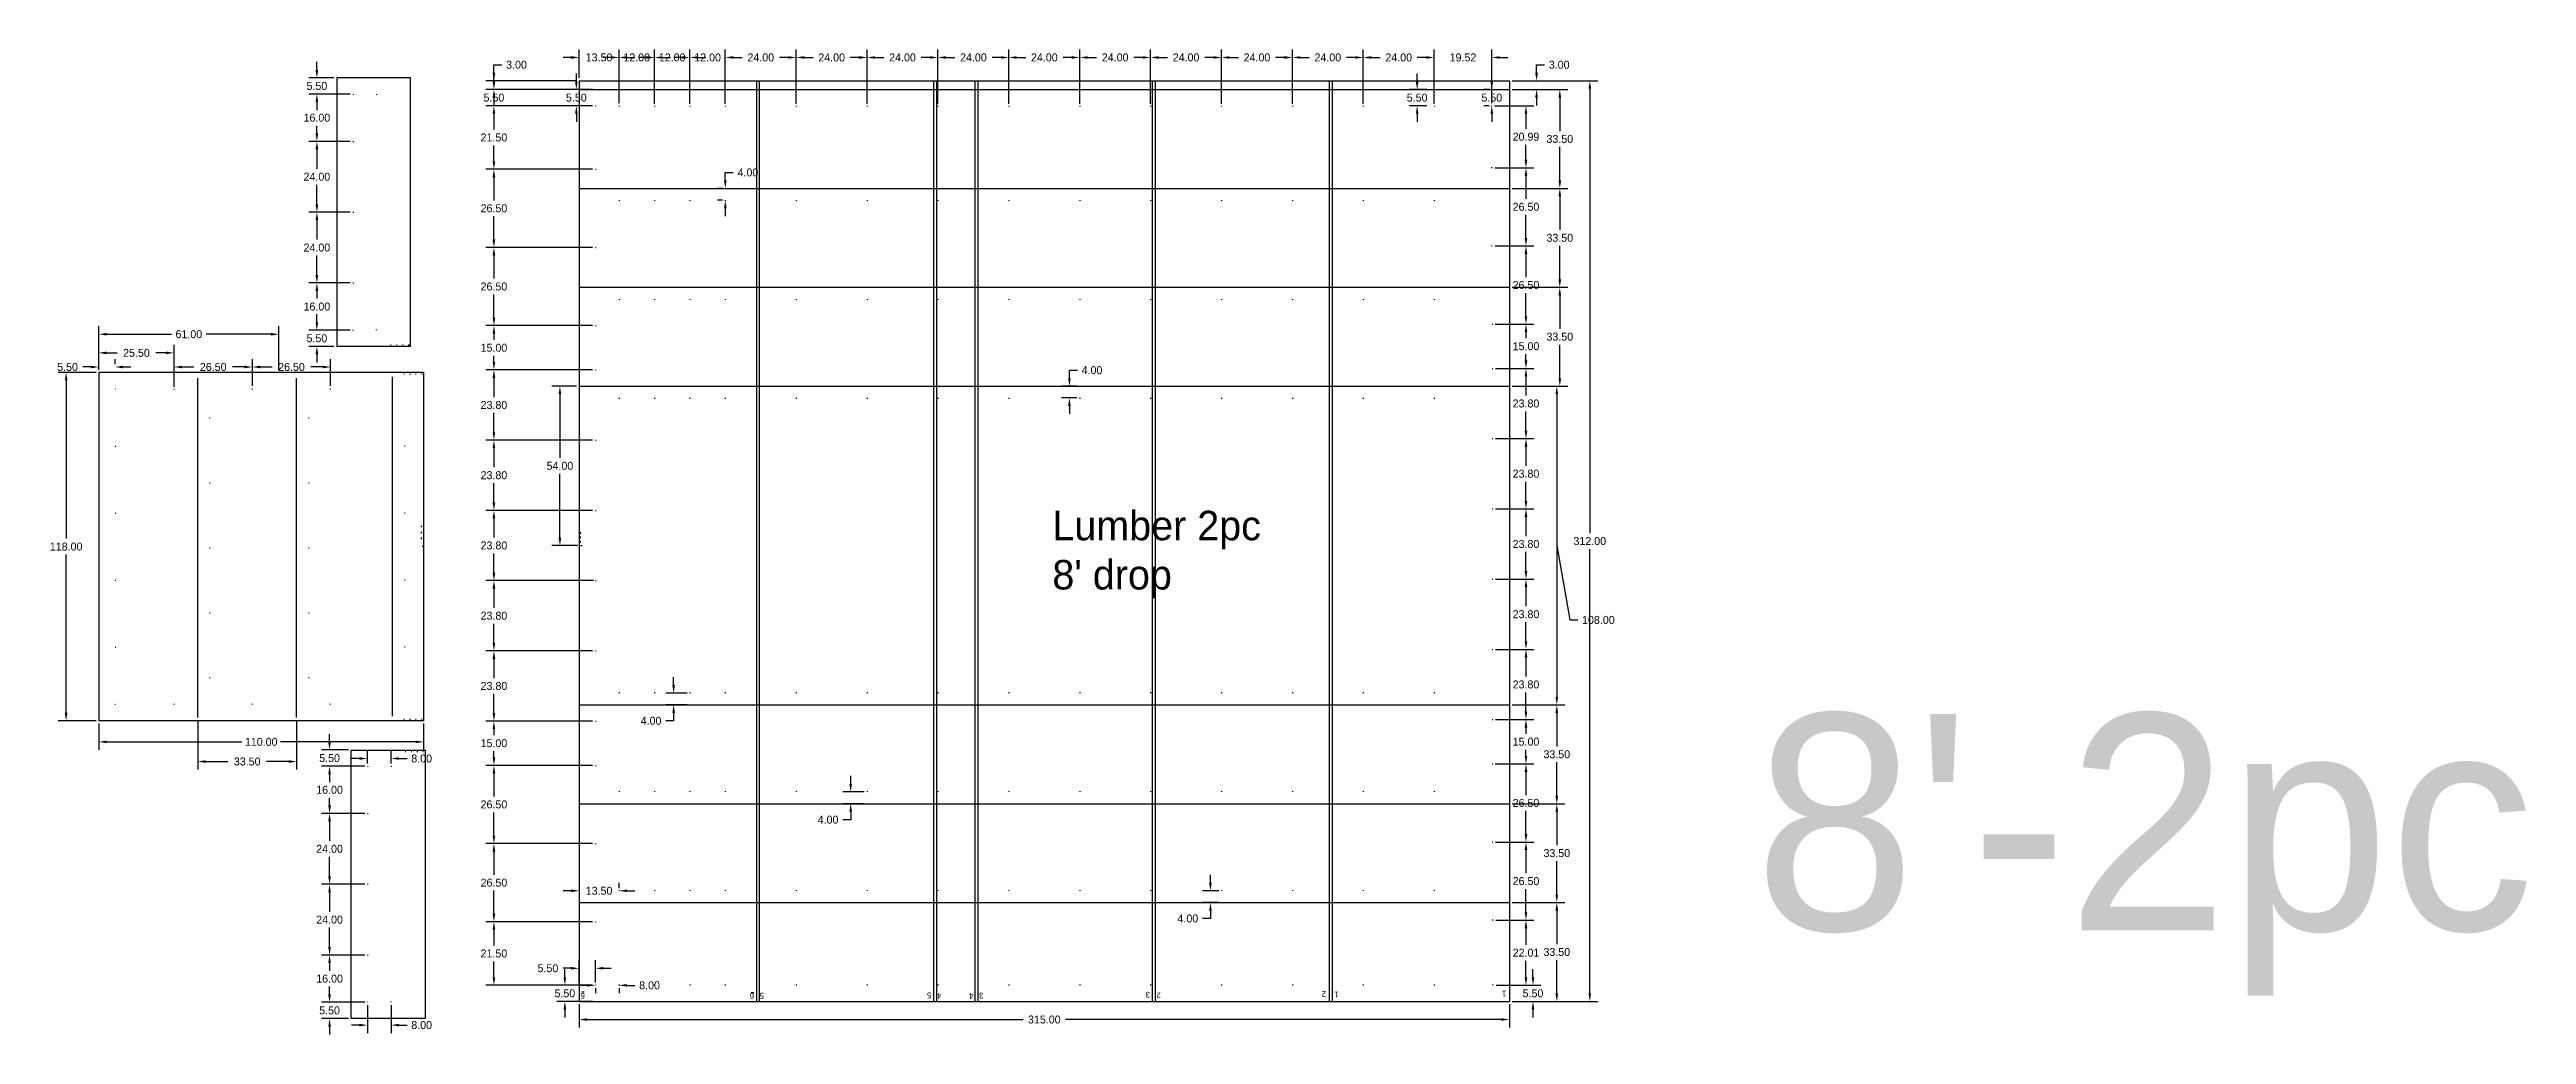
# Model space of a CAD drawing. Header units: millimetres. Extents: x 0 to 3072, y 0 to 988.
# Drawn here: x 0 to 838, y 0 to 334 of the extents above; entities that cross this region are included whole.
import ezdxf

# ---------------------------------------------------------------- set-up
doc = ezdxf.new("R2010")
doc.units = ezdxf.units.MM
for name, color, linetype in [('CUTME', 1, 'Continuous'), ('dim', 7, 'Continuous'), ('PEN1', 5, 'Continuous'), ('PEN2', 95, 'Continuous'), ('PENME', 3, 'Continuous'), ('TEXT', 7, 'Continuous')]:
    doc.layers.add(name, color=color, linetype=linetype)
doc.dimstyles.get("Standard").update_dxf_attribs({"dimtxt": 0.18, "dimasz": 0.18, "dimexe": 0.18, "dimexo": 0.0625, "dimgap": 0.09, "dimtad": 0, "dimtih": 1, "dimtoh": 1, "dimdec": 4, "dimzin": 0, "dimdsep": 46, "dimtxsty": 'Standard', "dimcen": 0.09, "dimadec": 0, "dimazin": 0, "dimtfac": 1, "dimtdec": 4, "dimtofl": 0, "dimtmove": 0, "dimatfit": 3, "dimfxl": 1, "dimtolj": 1, "dimtzin": 0, "dimarcsym": 0})

msp = doc.modelspace()

# ---------------------------------------------------------------- texts
at = {"layer": 'TEXT', "ltscale": 22}
msp.add_text("8'-2pc", height=73.3264, dxfattribs=at).set_placement((577.016, 35.33))

# ---------------------------------------------------------------- blocks, each defined once
blk = doc.blocks.new('*D268')
at = {"layer": 'Defpoints', "color": 0}
for p in [(211.79, 235.8), (219.79, 238.41), (219.79, 235.8)]:
    blk.add_point(p, dxfattribs=at)
at = {"layer": 'dim', "color": 0, "lineweight": -2}
for p, q in [((209.09, 238.41), (206.39, 238.41)), ((211.79, 236.73), (211.79, 241.11)), ((219.79, 236.73), (219.79, 241.11)), ((222.49, 238.41), (225.19, 238.41))]:
    blk.add_line(p, q, dxfattribs=at)
at = {"layer": 'dim', "color": 0}
for points in [[(209.09, 238.86), (209.09, 237.96), (211.79, 238.41)], [(222.49, 238.86), (222.49, 237.96), (219.79, 238.41)]]:
    blk.add_solid(points, dxfattribs=at)
at = {"layer": 'dim', "color": 0, "insert": (230.14, 238.41), "char_height": 2.7, "attachment_point": 5}
blk.add_mtext('\\A1;8.00', dxfattribs=at)
blk = doc.blocks.new('*D267')
at = {"layer": 'Defpoints', "color": 0}
for p in [(211.79, 155.8), (219.79, 155.8), (219.79, 148.08)]:
    blk.add_point(p, dxfattribs=at)
at = {"layer": 'dim', "color": 0, "lineweight": -2}
for p, q in [((211.79, 154.86), (211.79, 145.38)), ((219.79, 154.86), (219.79, 145.38)), ((209.09, 148.08), (206.39, 148.08)), ((222.49, 148.08), (225.19, 148.08))]:
    blk.add_line(p, q, dxfattribs=at)
at = {"layer": 'dim', "color": 0}
for points in [[(209.09, 148.53), (209.09, 147.63), (211.79, 148.08)], [(222.49, 148.53), (222.49, 147.63), (219.79, 148.08)]]:
    blk.add_solid(points, dxfattribs=at)
at = {"layer": 'dim', "color": 0, "insert": (230.14, 148.08), "char_height": 2.7, "attachment_point": 5}
blk.add_mtext('\\A1;8.00', dxfattribs=at)
blk = doc.blocks.new('*D266')
at = {"layer": 'Defpoints', "color": 0}
for p in [(592.48, 475.96), (572.96, 459.34), (592.48, 459.59)]:
    blk.add_point(p, dxfattribs=at)
at = {"layer": 'dim', "color": 0, "lineweight": -2}
for p, q in [((572.96, 460.28), (572.96, 478.66)), ((592.48, 460.53), (592.48, 478.66)), ((570.26, 475.96), (567.56, 475.96)), ((595.18, 475.96), (597.88, 475.96))]:
    blk.add_line(p, q, dxfattribs=at)
at = {"layer": 'dim', "color": 0}
for points in [[(570.26, 476.41), (570.26, 475.51), (572.96, 475.96)], [(595.18, 476.41), (595.18, 475.51), (592.48, 475.96)]]:
    blk.add_solid(points, dxfattribs=at)
at = {"layer": 'dim', "color": 0, "insert": (582.72, 475.96), "char_height": 2.7, "attachment_point": 5}
blk.add_mtext('\\A1;19.52', dxfattribs=at)
blk = doc.blocks.new('*D265')
at = {"layer": 'Defpoints', "color": 0}
for p in [(572.96, 475.96), (548.96, 459.34), (572.96, 459.34)]:
    blk.add_point(p, dxfattribs=at)
at = {"layer": 'dim', "color": 0, "lineweight": -2}
for p, q in [((548.96, 460.28), (548.96, 478.66)), ((572.96, 460.28), (572.96, 478.66)), ((551.66, 475.96), (554.66, 475.96)), ((570.26, 475.96), (567.26, 475.96))]:
    blk.add_line(p, q, dxfattribs=at)
at = {"layer": 'dim', "color": 0}
for points in [[(551.66, 476.41), (551.66, 475.51), (548.96, 475.96)], [(570.26, 476.41), (570.26, 475.51), (572.96, 475.96)]]:
    blk.add_solid(points, dxfattribs=at)
at = {"layer": 'dim', "color": 0, "insert": (560.96, 475.96), "char_height": 2.7, "attachment_point": 5}
blk.add_mtext('\\A1;24.00', dxfattribs=at)
blk = doc.blocks.new('*D264')
at = {"layer": 'Defpoints', "color": 0}
for p in [(548.96, 475.96), (524.96, 459.34), (548.96, 459.34)]:
    blk.add_point(p, dxfattribs=at)
at = {"layer": 'dim', "color": 0, "lineweight": -2}
for p, q in [((524.96, 460.28), (524.96, 478.66)), ((548.96, 460.28), (548.96, 478.66)), ((527.66, 475.96), (530.66, 475.96)), ((546.26, 475.96), (543.26, 475.96))]:
    blk.add_line(p, q, dxfattribs=at)
at = {"layer": 'dim', "color": 0}
for points in [[(527.66, 476.41), (527.66, 475.51), (524.96, 475.96)], [(546.26, 476.41), (546.26, 475.51), (548.96, 475.96)]]:
    blk.add_solid(points, dxfattribs=at)
at = {"layer": 'dim', "color": 0, "insert": (536.96, 475.96), "char_height": 2.7, "attachment_point": 5}
blk.add_mtext('\\A1;24.00', dxfattribs=at)
blk = doc.blocks.new('*D263')
at = {"layer": 'Defpoints', "color": 0}
for p in [(524.96, 475.96), (500.96, 459.34), (524.96, 459.34)]:
    blk.add_point(p, dxfattribs=at)
at = {"layer": 'dim', "color": 0, "lineweight": -2}
for p, q in [((500.96, 460.28), (500.96, 478.66)), ((524.96, 460.28), (524.96, 478.66)), ((503.66, 475.96), (506.66, 475.96)), ((522.26, 475.96), (519.26, 475.96))]:
    blk.add_line(p, q, dxfattribs=at)
at = {"layer": 'dim', "color": 0}
for points in [[(503.66, 476.41), (503.66, 475.51), (500.96, 475.96)], [(522.26, 476.41), (522.26, 475.51), (524.96, 475.96)]]:
    blk.add_solid(points, dxfattribs=at)
at = {"layer": 'dim', "color": 0, "insert": (512.96, 475.96), "char_height": 2.7, "attachment_point": 5}
blk.add_mtext('\\A1;24.00', dxfattribs=at)
blk = doc.blocks.new('*D262')
at = {"layer": 'Defpoints', "color": 0}
for p in [(500.96, 475.96), (476.96, 459.34), (500.96, 459.34)]:
    blk.add_point(p, dxfattribs=at)
at = {"layer": 'dim', "color": 0, "lineweight": -2}
for p, q in [((476.96, 460.28), (476.96, 478.66)), ((500.96, 460.28), (500.96, 478.66)), ((479.66, 475.96), (482.66, 475.96)), ((498.26, 475.96), (495.26, 475.96))]:
    blk.add_line(p, q, dxfattribs=at)
at = {"layer": 'dim', "color": 0}
for points in [[(479.66, 476.41), (479.66, 475.51), (476.96, 475.96)], [(498.26, 476.41), (498.26, 475.51), (500.96, 475.96)]]:
    blk.add_solid(points, dxfattribs=at)
at = {"layer": 'dim', "color": 0, "insert": (488.96, 475.96), "char_height": 2.7, "attachment_point": 5}
blk.add_mtext('\\A1;24.00', dxfattribs=at)
blk = doc.blocks.new('*D261')
at = {"layer": 'Defpoints', "color": 0}
for p in [(476.96, 475.96), (452.96, 459.34), (476.96, 459.34)]:
    blk.add_point(p, dxfattribs=at)
at = {"layer": 'dim', "color": 0, "lineweight": -2}
for p, q in [((452.96, 460.28), (452.96, 478.66)), ((476.96, 460.28), (476.96, 478.66)), ((455.66, 475.96), (458.66, 475.96)), ((474.26, 475.96), (471.26, 475.96))]:
    blk.add_line(p, q, dxfattribs=at)
at = {"layer": 'dim', "color": 0}
for points in [[(455.66, 476.41), (455.66, 475.51), (452.96, 475.96)], [(474.26, 476.41), (474.26, 475.51), (476.96, 475.96)]]:
    blk.add_solid(points, dxfattribs=at)
at = {"layer": 'dim', "color": 0, "insert": (464.96, 475.96), "char_height": 2.7, "attachment_point": 5}
blk.add_mtext('\\A1;24.00', dxfattribs=at)
blk = doc.blocks.new('*D260')
at = {"layer": 'Defpoints', "color": 0}
for p in [(452.96, 475.96), (428.96, 459.34), (452.96, 459.34)]:
    blk.add_point(p, dxfattribs=at)
at = {"layer": 'dim', "color": 0, "lineweight": -2}
for p, q in [((428.96, 460.28), (428.96, 478.66)), ((452.96, 460.28), (452.96, 478.66)), ((431.66, 475.96), (434.66, 475.96)), ((450.26, 475.96), (447.26, 475.96))]:
    blk.add_line(p, q, dxfattribs=at)
at = {"layer": 'dim', "color": 0}
for points in [[(431.66, 476.41), (431.66, 475.51), (428.96, 475.96)], [(450.26, 476.41), (450.26, 475.51), (452.96, 475.96)]]:
    blk.add_solid(points, dxfattribs=at)
at = {"layer": 'dim', "color": 0, "insert": (440.96, 475.96), "char_height": 2.7, "attachment_point": 5}
blk.add_mtext('\\A1;24.00', dxfattribs=at)
blk = doc.blocks.new('*D259')
at = {"layer": 'Defpoints', "color": 0}
for p in [(428.96, 475.96), (404.96, 459.34), (428.96, 459.34)]:
    blk.add_point(p, dxfattribs=at)
at = {"layer": 'dim', "color": 0, "lineweight": -2}
for p, q in [((404.96, 460.28), (404.96, 478.66)), ((428.96, 460.28), (428.96, 478.66)), ((407.66, 475.96), (410.66, 475.96)), ((426.26, 475.96), (423.26, 475.96))]:
    blk.add_line(p, q, dxfattribs=at)
at = {"layer": 'dim', "color": 0}
for points in [[(407.66, 476.41), (407.66, 475.51), (404.96, 475.96)], [(426.26, 476.41), (426.26, 475.51), (428.96, 475.96)]]:
    blk.add_solid(points, dxfattribs=at)
at = {"layer": 'dim', "color": 0, "insert": (416.96, 475.96), "char_height": 2.7, "attachment_point": 5}
blk.add_mtext('\\A1;24.00', dxfattribs=at)
blk = doc.blocks.new('*D258')
at = {"layer": 'Defpoints', "color": 0}
for p in [(404.96, 475.96), (380.96, 459.34), (404.96, 459.34)]:
    blk.add_point(p, dxfattribs=at)
at = {"layer": 'dim', "color": 0, "lineweight": -2}
for p, q in [((380.96, 460.28), (380.96, 478.66)), ((404.96, 460.28), (404.96, 478.66)), ((383.66, 475.96), (386.66, 475.96)), ((402.26, 475.96), (399.26, 475.96))]:
    blk.add_line(p, q, dxfattribs=at)
at = {"layer": 'dim', "color": 0}
for points in [[(383.66, 476.41), (383.66, 475.51), (380.96, 475.96)], [(402.26, 476.41), (402.26, 475.51), (404.96, 475.96)]]:
    blk.add_solid(points, dxfattribs=at)
at = {"layer": 'dim', "color": 0, "insert": (392.96, 475.96), "char_height": 2.7, "attachment_point": 5}
blk.add_mtext('\\A1;24.00', dxfattribs=at)
blk = doc.blocks.new('*D257')
at = {"layer": 'Defpoints', "color": 0}
for p in [(380.96, 475.96), (356.96, 459.34), (380.96, 459.34)]:
    blk.add_point(p, dxfattribs=at)
at = {"layer": 'dim', "color": 0, "lineweight": -2}
for p, q in [((356.96, 460.28), (356.96, 478.66)), ((380.96, 460.28), (380.96, 478.66)), ((359.66, 475.96), (362.66, 475.96)), ((378.26, 475.96), (375.26, 475.96))]:
    blk.add_line(p, q, dxfattribs=at)
at = {"layer": 'dim', "color": 0}
for points in [[(359.66, 476.41), (359.66, 475.51), (356.96, 475.96)], [(378.26, 476.41), (378.26, 475.51), (380.96, 475.96)]]:
    blk.add_solid(points, dxfattribs=at)
at = {"layer": 'dim', "color": 0, "insert": (368.96, 475.96), "char_height": 2.7, "attachment_point": 5}
blk.add_mtext('\\A1;24.00', dxfattribs=at)
blk = doc.blocks.new('*D256')
at = {"layer": 'Defpoints', "color": 0}
for p in [(356.96, 475.96), (332.96, 459.34), (356.96, 459.34)]:
    blk.add_point(p, dxfattribs=at)
at = {"layer": 'dim', "color": 0, "lineweight": -2}
for p, q in [((332.96, 460.28), (332.96, 478.66)), ((356.96, 460.28), (356.96, 478.66)), ((335.66, 475.96), (338.66, 475.96)), ((354.26, 475.96), (351.26, 475.96))]:
    blk.add_line(p, q, dxfattribs=at)
at = {"layer": 'dim', "color": 0}
for points in [[(335.66, 476.41), (335.66, 475.51), (332.96, 475.96)], [(354.26, 476.41), (354.26, 475.51), (356.96, 475.96)]]:
    blk.add_solid(points, dxfattribs=at)
at = {"layer": 'dim', "color": 0, "insert": (344.96, 475.96), "char_height": 2.7, "attachment_point": 5}
blk.add_mtext('\\A1;24.00', dxfattribs=at)
blk = doc.blocks.new('*D255')
at = {"layer": 'Defpoints', "color": 0}
for p in [(332.96, 475.96), (320.96, 459.34), (332.96, 459.34)]:
    blk.add_point(p, dxfattribs=at)
at = {"layer": 'dim', "color": 0, "lineweight": -2}
for p, q in [((320.96, 460.28), (320.96, 478.66)), ((332.96, 460.28), (332.96, 478.66)), ((318.26, 475.96), (315.56, 475.96)), ((335.66, 475.96), (338.36, 475.96))]:
    blk.add_line(p, q, dxfattribs=at)
at = {"layer": 'dim', "color": 0}
for points in [[(318.26, 476.41), (318.26, 475.51), (320.96, 475.96)], [(335.66, 476.41), (335.66, 475.51), (332.96, 475.96)]]:
    blk.add_solid(points, dxfattribs=at)
at = {"layer": 'dim', "color": 0, "insert": (326.96, 475.96), "char_height": 2.7, "attachment_point": 5}
blk.add_mtext('\\A1;12.00', dxfattribs=at)
blk = doc.blocks.new('*D254')
at = {"layer": 'Defpoints', "color": 0}
for p in [(320.96, 475.96), (308.96, 459.34), (320.96, 459.34)]:
    blk.add_point(p, dxfattribs=at)
at = {"layer": 'dim', "color": 0, "lineweight": -2}
for p, q in [((308.96, 460.28), (308.96, 478.66)), ((320.96, 460.28), (320.96, 478.66)), ((306.26, 475.96), (303.56, 475.96)), ((323.66, 475.96), (326.36, 475.96))]:
    blk.add_line(p, q, dxfattribs=at)
at = {"layer": 'dim', "color": 0}
for points in [[(306.26, 476.41), (306.26, 475.51), (308.96, 475.96)], [(323.66, 476.41), (323.66, 475.51), (320.96, 475.96)]]:
    blk.add_solid(points, dxfattribs=at)
at = {"layer": 'dim', "color": 0, "insert": (314.96, 475.96), "char_height": 2.7, "attachment_point": 5}
blk.add_mtext('\\A1;12.00', dxfattribs=at)
blk = doc.blocks.new('*D253')
at = {"layer": 'Defpoints', "color": 0}
for p in [(308.96, 475.96), (296.96, 459.59), (308.96, 459.34)]:
    blk.add_point(p, dxfattribs=at)
at = {"layer": 'dim', "color": 0, "lineweight": -2}
for p, q in [((296.96, 460.53), (296.96, 478.66)), ((308.96, 460.28), (308.96, 478.66)), ((294.26, 475.96), (291.56, 475.96)), ((311.66, 475.96), (314.36, 475.96))]:
    blk.add_line(p, q, dxfattribs=at)
at = {"layer": 'dim', "color": 0}
for points in [[(294.26, 476.41), (294.26, 475.51), (296.96, 475.96)], [(311.66, 476.41), (311.66, 475.51), (308.96, 475.96)]]:
    blk.add_solid(points, dxfattribs=at)
at = {"layer": 'dim', "color": 0, "insert": (302.96, 475.96), "char_height": 2.7, "attachment_point": 5}
blk.add_mtext('\\A1;12.00', dxfattribs=at)
blk = doc.blocks.new('*D252')
at = {"layer": 'Defpoints', "color": 0}
for p in [(283.46, 193.59), (283.46, 193.59), (296.96, 193.59)]:
    blk.add_point(p, dxfattribs=at)
at = {"layer": 'dim', "color": 0, "lineweight": -2}
for p, q in [((280.76, 193.59), (278.06, 193.59)), ((296.96, 194.53), (296.96, 196.29)), ((299.66, 193.59), (302.36, 193.59)), ((283.46, 192.65), (283.46, 190.89))]:
    blk.add_line(p, q, dxfattribs=at)
at = {"layer": 'dim', "color": 0}
for points in [[(280.76, 194.04), (280.76, 193.14), (283.46, 193.59)], [(299.66, 194.04), (299.66, 193.14), (296.96, 193.59)]]:
    blk.add_solid(points, dxfattribs=at)
at = {"layer": 'dim', "color": 0, "insert": (290.21, 193.59), "char_height": 2.7, "attachment_point": 5}
blk.add_mtext('\\A1;13.50', dxfattribs=at)
blk = doc.blocks.new('*D251')
at = {"layer": 'Defpoints', "color": 0}
for p in [(288.96, 161.59), (296.96, 161.59), (296.96, 161.55)]:
    blk.add_point(p, dxfattribs=at)
at = {"layer": 'dim', "color": 0, "lineweight": -2}
for p, q in [((286.26, 161.55), (283.56, 161.55)), ((288.96, 160.65), (288.96, 158.85)), ((296.96, 160.65), (296.96, 158.85)), ((299.66, 161.55), (302.36, 161.55))]:
    blk.add_line(p, q, dxfattribs=at)
at = {"layer": 'dim', "color": 0}
for points in [[(286.26, 162), (286.26, 161.1), (288.96, 161.55)], [(299.66, 162), (299.66, 161.1), (296.96, 161.55)]]:
    blk.add_solid(points, dxfattribs=at)
at = {"layer": 'dim', "color": 0, "insert": (307.31, 161.55), "char_height": 2.7, "attachment_point": 5}
blk.add_mtext('\\A1;8.00', dxfattribs=at)
blk = doc.blocks.new('*D250')
at = {"layer": 'Defpoints', "color": 0}
for p in [(288.96, 161.59), (278.63, 156.09), (288.96, 156.09)]:
    blk.add_point(p, dxfattribs=at)
at = {"layer": 'dim', "color": 0, "lineweight": -2}
for p, q in [((288.02, 161.59), (275.93, 161.59)), ((278.63, 164.29), (278.63, 166.99)), ((288.02, 156.09), (275.93, 156.09)), ((278.63, 153.39), (278.63, 150.69))]:
    blk.add_line(p, q, dxfattribs=at)
at = {"layer": 'dim', "color": 0}
for points in [[(278.18, 164.29), (279.08, 164.29), (278.63, 161.59)], [(278.18, 153.39), (279.08, 153.39), (278.63, 156.09)]]:
    blk.add_solid(points, dxfattribs=at)
at = {"layer": 'dim', "color": 0, "insert": (278.63, 158.84), "char_height": 2.7, "attachment_point": 5}
blk.add_mtext('\\A1;5.50', dxfattribs=at)
blk = doc.blocks.new('*D249')
at = {"layer": 'Defpoints', "color": 0}
for p in [(296.96, 475.96), (283.46, 468.09), (296.96, 459.59)]:
    blk.add_point(p, dxfattribs=at)
at = {"layer": 'dim', "color": 0, "lineweight": -2}
for p, q in [((283.46, 469.03), (283.46, 478.66)), ((296.96, 460.53), (296.96, 478.66)), ((280.76, 475.96), (278.06, 475.96)), ((299.66, 475.96), (302.36, 475.96))]:
    blk.add_line(p, q, dxfattribs=at)
at = {"layer": 'dim', "color": 0}
for points in [[(280.76, 476.41), (280.76, 475.51), (283.46, 475.96)], [(299.66, 476.41), (299.66, 475.51), (296.96, 475.96)]]:
    blk.add_solid(points, dxfattribs=at)
at = {"layer": 'dim', "color": 0, "insert": (290.21, 475.96), "char_height": 2.7, "attachment_point": 5}
blk.add_mtext('\\A1;13.50', dxfattribs=at)
blk = doc.blocks.new('*D248')
at = {"layer": 'Defpoints', "color": 0}
for p in [(449.46, 364.59), (452.96, 364.59), (452.96, 360.59)]:
    blk.add_point(p, dxfattribs=at)
at = {"layer": 'dim', "color": 0, "lineweight": -2}
for p, q in [((449.46, 367.29), (449.46, 369.99)), ((449.46, 369.99), (452.16, 369.99)), ((452.02, 364.59), (446.76, 364.59)), ((452.02, 360.59), (446.76, 360.59)), ((449.46, 357.89), (449.46, 355.19))]:
    blk.add_line(p, q, dxfattribs=at)
at = {"layer": 'dim', "color": 0}
for points in [[(449.01, 367.29), (449.91, 367.29), (449.46, 364.59)], [(449.01, 357.89), (449.91, 357.89), (449.46, 360.59)]]:
    blk.add_solid(points, dxfattribs=at)
at = {"layer": 'dim', "color": 0, "insert": (457.11, 369.99), "char_height": 2.7, "attachment_point": 5}
blk.add_mtext('\\A1;4.00', dxfattribs=at)
blk = doc.blocks.new('*D247')
at = {"layer": 'Defpoints', "color": 0}
for p in [(500.96, 193.59), (497.21, 189.59), (500.96, 189.59)]:
    blk.add_point(p, dxfattribs=at)
at = {"layer": 'dim', "color": 0, "lineweight": -2}
for p, q in [((500.02, 193.59), (494.51, 193.59)), ((497.21, 196.29), (497.21, 198.99)), ((500.02, 189.59), (494.51, 189.59)), ((497.21, 186.89), (497.21, 184.19)), ((497.21, 184.19), (494.51, 184.19))]:
    blk.add_line(p, q, dxfattribs=at)
at = {"layer": 'dim', "color": 0}
for points in [[(496.76, 196.29), (497.66, 196.29), (497.21, 193.59)], [(496.76, 186.89), (497.66, 186.89), (497.21, 189.59)]]:
    blk.add_solid(points, dxfattribs=at)
at = {"layer": 'dim', "color": 0, "insert": (489.56, 184.19), "char_height": 2.7, "attachment_point": 5}
blk.add_mtext('\\A1;4.00', dxfattribs=at)
blk = doc.blocks.new('*D246')
at = {"layer": 'Defpoints', "color": 0}
for p in [(380.96, 227.09), (375.4, 223.09), (380.96, 223.09)]:
    blk.add_point(p, dxfattribs=at)
at = {"layer": 'dim', "color": 0, "lineweight": -2}
for p, q in [((380.02, 227.09), (372.7, 227.09)), ((375.4, 229.79), (375.4, 232.49)), ((380.02, 223.09), (372.7, 223.09)), ((375.4, 220.39), (375.4, 217.69)), ((375.4, 217.69), (372.7, 217.69))]:
    blk.add_line(p, q, dxfattribs=at)
at = {"layer": 'dim', "color": 0}
for points in [[(374.95, 229.79), (375.85, 229.79), (375.4, 227.09)], [(374.95, 220.39), (375.85, 220.39), (375.4, 223.09)]]:
    blk.add_solid(points, dxfattribs=at)
at = {"layer": 'dim', "color": 0, "insert": (367.75, 217.69), "char_height": 2.7, "attachment_point": 5}
blk.add_mtext('\\A1;4.00', dxfattribs=at)
blk = doc.blocks.new('*D245')
at = {"layer": 'Defpoints', "color": 0}
for p in [(320.96, 260.59), (315.46, 256.59), (320.96, 256.59)]:
    blk.add_point(p, dxfattribs=at)
at = {"layer": 'dim', "color": 0, "lineweight": -2}
for p, q in [((320.02, 260.59), (312.76, 260.59)), ((315.46, 263.29), (315.46, 265.99)), ((320.02, 256.59), (312.76, 256.59)), ((315.46, 253.89), (315.46, 251.19)), ((315.46, 251.19), (312.76, 251.19))]:
    blk.add_line(p, q, dxfattribs=at)
at = {"layer": 'dim', "color": 0}
for points in [[(315.01, 263.29), (315.91, 263.29), (315.46, 260.59)], [(315.01, 253.89), (315.91, 253.89), (315.46, 256.59)]]:
    blk.add_solid(points, dxfattribs=at)
at = {"layer": 'dim', "color": 0, "insert": (307.81, 251.19), "char_height": 2.7, "attachment_point": 5}
blk.add_mtext('\\A1;4.00', dxfattribs=at)
blk = doc.blocks.new('*D244')
at = {"layer": 'Defpoints', "color": 0}
for p in [(592.96, 161.59), (598.46, 156.09), (606.42, 156.09)]:
    blk.add_point(p, dxfattribs=at)
at = {"layer": 'dim', "color": 0, "lineweight": -2}
for p, q in [((593.9, 161.59), (609.12, 161.59)), ((606.42, 164.29), (606.42, 166.99)), ((599.4, 156.09), (609.12, 156.09)), ((606.42, 153.39), (606.42, 150.69))]:
    blk.add_line(p, q, dxfattribs=at)
at = {"layer": 'dim', "color": 0}
for points in [[(605.97, 164.29), (606.87, 164.29), (606.42, 161.59)], [(605.97, 153.39), (606.87, 153.39), (606.42, 156.09)]]:
    blk.add_solid(points, dxfattribs=at)
at = {"layer": 'dim', "color": 0, "insert": (606.42, 158.84), "char_height": 2.7, "attachment_point": 5}
blk.add_mtext('\\A1;5.50', dxfattribs=at)
blk = doc.blocks.new('*D243')
at = {"layer": 'Defpoints', "color": 0}
for p in [(592.48, 465.09), (592.48, 465.09), (592.48, 459.59)]:
    blk.add_point(p, dxfattribs=at)
at = {"layer": 'dim', "color": 0, "lineweight": -2}
for p, q in [((592.48, 467.79), (592.48, 470.49)), ((591.55, 465.09), (589.78, 465.09)), ((591.55, 459.59), (589.78, 459.59)), ((592.48, 456.89), (592.48, 454.19))]:
    blk.add_line(p, q, dxfattribs=at)
at = {"layer": 'dim', "color": 0}
for points in [[(592.03, 467.79), (592.93, 467.79), (592.48, 465.09)], [(592.03, 456.89), (592.93, 456.89), (592.48, 459.59)]]:
    blk.add_solid(points, dxfattribs=at)
at = {"layer": 'dim', "color": 0, "insert": (592.48, 462.34), "char_height": 2.7, "attachment_point": 5}
blk.add_mtext('\\A1;5.50', dxfattribs=at)
blk = doc.blocks.new('*D242')
at = {"layer": 'Defpoints', "color": 0}
for p in [(282.52, 465.09), (288.96, 465.09), (288.96, 459.59)]:
    blk.add_point(p, dxfattribs=at)
at = {"layer": 'dim', "color": 0, "lineweight": -2}
for p, q in [((282.52, 467.79), (282.52, 470.49)), ((288.02, 465.09), (279.82, 465.09)), ((288.02, 459.59), (279.82, 459.59)), ((282.52, 456.89), (282.52, 454.19))]:
    blk.add_line(p, q, dxfattribs=at)
at = {"layer": 'dim', "color": 0}
for points in [[(282.07, 467.79), (282.97, 467.79), (282.52, 465.09)], [(282.07, 456.89), (282.97, 456.89), (282.52, 459.59)]]:
    blk.add_solid(points, dxfattribs=at)
at = {"layer": 'dim', "color": 0, "insert": (282.52, 462.34), "char_height": 2.7, "attachment_point": 5}
blk.add_mtext('\\A1;5.50', dxfattribs=at)
blk = doc.blocks.new('*D180')
at = {"layer": 'Defpoints', "color": 0}
for p in [(567.21, 465.09), (571.46, 465.09), (571.46, 459.59)]:
    blk.add_point(p, dxfattribs=at)
at = {"layer": 'dim', "color": 0, "lineweight": -2}
for p, q in [((567.21, 467.79), (567.21, 470.49)), ((570.53, 465.09), (564.51, 465.09)), ((570.53, 459.59), (564.51, 459.59)), ((567.21, 456.89), (567.21, 454.19))]:
    blk.add_line(p, q, dxfattribs=at)
at = {"layer": 'dim', "color": 0}
for points in [[(566.76, 467.79), (567.66, 467.79), (567.21, 465.09)], [(566.76, 456.89), (567.66, 456.89), (567.21, 459.59)]]:
    blk.add_solid(points, dxfattribs=at)
at = {"layer": 'dim', "color": 0, "insert": (567.21, 462.34), "char_height": 2.7, "attachment_point": 5}
blk.add_mtext('\\A1;5.50', dxfattribs=at)
blk = doc.blocks.new('*D241')
at = {"layer": 'Defpoints', "color": 0}
for p in [(332.96, 431.59), (332.96, 431.59), (332.96, 427.59)]:
    blk.add_point(p, dxfattribs=at)
at = {"layer": 'dim', "color": 0, "lineweight": -2}
for p, q in [((332.96, 434.29), (332.96, 436.99)), ((332.96, 436.99), (335.66, 436.99)), ((332.02, 431.59), (330.26, 431.59)), ((332.02, 427.59), (330.26, 427.59)), ((332.96, 424.89), (332.96, 422.19))]:
    blk.add_line(p, q, dxfattribs=at)
at = {"layer": 'dim', "color": 0}
for points in [[(332.51, 434.29), (333.41, 434.29), (332.96, 431.59)], [(332.51, 424.89), (333.41, 424.89), (332.96, 427.59)]]:
    blk.add_solid(points, dxfattribs=at)
at = {"layer": 'dim', "color": 0, "insert": (340.61, 436.99), "char_height": 2.7, "attachment_point": 5}
blk.add_mtext('\\A1;4.00', dxfattribs=at)
blk = doc.blocks.new('*D240')
at = {"layer": 'Defpoints', "color": 0}
for p in [(283.46, 167.33), (283.46, 161.59), (288.96, 161.59)]:
    blk.add_point(p, dxfattribs=at)
at = {"layer": 'dim', "color": 0, "lineweight": -2}
for p, q in [((283.46, 162.53), (283.46, 170.03)), ((288.96, 162.53), (288.96, 170.03)), ((280.76, 167.33), (278.06, 167.33)), ((291.66, 167.33), (294.36, 167.33))]:
    blk.add_line(p, q, dxfattribs=at)
at = {"layer": 'dim', "color": 0}
for points in [[(280.76, 167.78), (280.76, 166.88), (283.46, 167.33)], [(291.66, 167.78), (291.66, 166.88), (288.96, 167.33)]]:
    blk.add_solid(points, dxfattribs=at)
at = {"layer": 'dim', "color": 0, "insert": (272.89, 167.33), "char_height": 2.7, "attachment_point": 5}
blk.add_mtext('\\A1;5.50', dxfattribs=at)
blk = doc.blocks.new('*D239')
at = {"layer": 'Defpoints', "color": 0}
for p in [(199.32, 371.08), (172.82, 363.72), (199.32, 363.72)]:
    blk.add_point(p, dxfattribs=at)
at = {"layer": 'dim', "color": 0, "lineweight": -2}
for p, q in [((172.82, 364.66), (172.82, 373.78)), ((175.52, 371.08), (179.54, 371.08)), ((196.62, 371.08), (192.59, 371.08)), ((199.32, 364.66), (199.32, 373.78))]:
    blk.add_line(p, q, dxfattribs=at)
at = {"layer": 'dim', "color": 0}
for points in [[(175.52, 371.53), (175.52, 370.63), (172.82, 371.08)], [(196.62, 371.53), (196.62, 370.63), (199.32, 371.08)]]:
    blk.add_solid(points, dxfattribs=at)
at = {"layer": 'dim', "color": 0, "insert": (186.07, 371.08), "char_height": 2.7, "attachment_point": 5}
blk.add_mtext('\\A1;26.50', dxfattribs=at)
blk = doc.blocks.new('*D238')
at = {"layer": 'Defpoints', "color": 0}
for p in [(172.82, 371.08), (146.32, 363.72), (172.82, 363.72)]:
    blk.add_point(p, dxfattribs=at)
at = {"layer": 'dim', "color": 0, "lineweight": -2}
for p, q in [((146.32, 364.66), (146.32, 373.78)), ((149.02, 371.08), (153.04, 371.08)), ((170.12, 371.08), (166.09, 371.08)), ((172.82, 364.66), (172.82, 373.78))]:
    blk.add_line(p, q, dxfattribs=at)
at = {"layer": 'dim', "color": 0}
for points in [[(149.02, 371.53), (149.02, 370.63), (146.32, 371.08)], [(170.12, 371.53), (170.12, 370.63), (172.82, 371.08)]]:
    blk.add_solid(points, dxfattribs=at)
at = {"layer": 'dim', "color": 0, "insert": (159.57, 371.08), "char_height": 2.7, "attachment_point": 5}
blk.add_mtext('\\A1;26.50', dxfattribs=at)
blk = doc.blocks.new('*D237')
at = {"layer": 'Defpoints', "color": 0}
for p in [(120.82, 369.22), (126.32, 371.08), (126.32, 371.08)]:
    blk.add_point(p, dxfattribs=at)
at = {"layer": 'dim', "color": 0, "lineweight": -2}
for p, q in [((118.12, 371.08), (115.42, 371.08)), ((120.82, 370.16), (120.82, 373.78)), ((126.32, 372.01), (126.32, 373.78)), ((129.02, 371.08), (131.72, 371.08))]:
    blk.add_line(p, q, dxfattribs=at)
at = {"layer": 'dim', "color": 0}
for points in [[(118.12, 371.53), (118.12, 370.63), (120.82, 371.08)], [(129.02, 371.53), (129.02, 370.63), (126.32, 371.08)]]:
    blk.add_solid(points, dxfattribs=at)
at = {"layer": 'dim', "color": 0, "insert": (110.24, 371.08), "char_height": 2.7, "attachment_point": 5}
blk.add_mtext('\\A1;5.50', dxfattribs=at)
blk = doc.blocks.new('*D236')
at = {"layer": 'Defpoints', "color": 0}
for p in [(154.32, 252.31), (187.82, 252.31), (187.82, 237.38)]:
    blk.add_point(p, dxfattribs=at)
at = {"layer": 'dim', "color": 0, "lineweight": -2}
for p, q in [((154.32, 251.37), (154.32, 234.68)), ((187.82, 251.37), (187.82, 234.68)), ((157.02, 237.38), (164.54, 237.38)), ((185.12, 237.38), (177.59, 237.38))]:
    blk.add_line(p, q, dxfattribs=at)
at = {"layer": 'dim', "color": 0}
for points in [[(157.02, 237.83), (157.02, 236.93), (154.32, 237.38)], [(185.12, 237.83), (185.12, 236.93), (187.82, 237.38)]]:
    blk.add_solid(points, dxfattribs=at)
at = {"layer": 'dim', "color": 0, "insert": (171.07, 237.38), "char_height": 2.7, "attachment_point": 5}
blk.add_mtext('\\A1;33.50', dxfattribs=at)
blk = doc.blocks.new('*D235')
at = {"layer": 'Defpoints', "color": 0}
for p in [(276.96, 364.59), (283.46, 364.59), (283.96, 310.59)]:
    blk.add_point(p, dxfattribs=at)
at = {"layer": 'dim', "color": 0, "lineweight": -2}
for p, q in [((282.52, 364.59), (274.26, 364.59)), ((276.96, 361.89), (276.96, 340.29)), ((276.96, 313.29), (276.96, 334.89)), ((283.02, 310.59), (274.26, 310.59))]:
    blk.add_line(p, q, dxfattribs=at)
at = {"layer": 'dim', "color": 0}
for points in [[(276.51, 361.89), (277.41, 361.89), (276.96, 364.59)], [(276.51, 313.29), (277.41, 313.29), (276.96, 310.59)]]:
    blk.add_solid(points, dxfattribs=at)
at = {"layer": 'dim', "color": 0, "insert": (276.96, 337.59), "char_height": 2.7, "attachment_point": 5}
blk.add_mtext('\\A1;54.00', dxfattribs=at)
blk = doc.blocks.new('*D234')
at = {"layer": 'Defpoints', "color": 0}
for p in [(288.96, 183.09), (254.61, 161.59), (288.96, 161.59)]:
    blk.add_point(p, dxfattribs=at)
at = {"layer": 'dim', "color": 0, "lineweight": -2}
for p, q in [((288.02, 183.09), (251.91, 183.09)), ((254.61, 180.39), (254.61, 175.04)), ((254.61, 164.29), (254.61, 169.64)), ((288.02, 161.59), (251.91, 161.59))]:
    blk.add_line(p, q, dxfattribs=at)
at = {"layer": 'dim', "color": 0}
for points in [[(254.16, 180.39), (255.06, 180.39), (254.61, 183.09)], [(254.16, 164.29), (255.06, 164.29), (254.61, 161.59)]]:
    blk.add_solid(points, dxfattribs=at)
at = {"layer": 'dim', "color": 0, "insert": (254.61, 172.34), "char_height": 2.7, "attachment_point": 5}
blk.add_mtext('\\A1;21.50', dxfattribs=at)
blk = doc.blocks.new('*D233')
at = {"layer": 'Defpoints', "color": 0}
for p in [(288.96, 209.59), (254.61, 183.09), (288.96, 183.09)]:
    blk.add_point(p, dxfattribs=at)
at = {"layer": 'dim', "color": 0, "lineweight": -2}
for p, q in [((288.02, 209.59), (251.91, 209.59)), ((254.61, 206.89), (254.61, 199.04)), ((254.61, 185.79), (254.61, 193.64)), ((288.02, 183.09), (251.91, 183.09))]:
    blk.add_line(p, q, dxfattribs=at)
at = {"layer": 'dim', "color": 0}
for points in [[(254.16, 206.89), (255.06, 206.89), (254.61, 209.59)], [(254.16, 185.79), (255.06, 185.79), (254.61, 183.09)]]:
    blk.add_solid(points, dxfattribs=at)
at = {"layer": 'dim', "color": 0, "insert": (254.61, 196.34), "char_height": 2.7, "attachment_point": 5}
blk.add_mtext('\\A1;26.50', dxfattribs=at)
blk = doc.blocks.new('*D232')
at = {"layer": 'Defpoints', "color": 0}
for p in [(288.96, 236.09), (254.61, 209.59), (288.96, 209.59)]:
    blk.add_point(p, dxfattribs=at)
at = {"layer": 'dim', "color": 0, "lineweight": -2}
for p, q in [((288.02, 236.09), (251.91, 236.09)), ((254.61, 233.39), (254.61, 225.54)), ((254.61, 212.29), (254.61, 220.14)), ((288.02, 209.59), (251.91, 209.59))]:
    blk.add_line(p, q, dxfattribs=at)
at = {"layer": 'dim', "color": 0}
for points in [[(254.16, 233.39), (255.06, 233.39), (254.61, 236.09)], [(254.16, 212.29), (255.06, 212.29), (254.61, 209.59)]]:
    blk.add_solid(points, dxfattribs=at)
at = {"layer": 'dim', "color": 0, "insert": (254.61, 222.84), "char_height": 2.7, "attachment_point": 5}
blk.add_mtext('\\A1;26.50', dxfattribs=at)
blk = doc.blocks.new('*D231')
at = {"layer": 'Defpoints', "color": 0}
for p in [(288.96, 251.09), (254.61, 236.09), (288.96, 236.09)]:
    blk.add_point(p, dxfattribs=at)
at = {"layer": 'dim', "color": 0, "lineweight": -2}
for p, q in [((288.02, 251.09), (251.91, 251.09)), ((254.61, 248.39), (254.61, 246.29)), ((288.02, 236.09), (251.91, 236.09)), ((254.61, 238.79), (254.61, 240.89))]:
    blk.add_line(p, q, dxfattribs=at)
at = {"layer": 'dim', "color": 0}
for points in [[(254.16, 248.39), (255.06, 248.39), (254.61, 251.09)], [(254.16, 238.79), (255.06, 238.79), (254.61, 236.09)]]:
    blk.add_solid(points, dxfattribs=at)
at = {"layer": 'dim', "color": 0, "insert": (254.61, 243.59), "char_height": 2.7, "attachment_point": 5}
blk.add_mtext('\\A1;15.00', dxfattribs=at)
blk = doc.blocks.new('*D230')
at = {"layer": 'Defpoints', "color": 0}
for p in [(288.96, 274.89), (254.61, 251.09), (288.96, 251.09)]:
    blk.add_point(p, dxfattribs=at)
at = {"layer": 'dim', "color": 0, "lineweight": -2}
for p, q in [((288.02, 274.89), (251.91, 274.89)), ((254.61, 272.19), (254.61, 265.69)), ((254.61, 253.79), (254.61, 260.29)), ((288.02, 251.09), (251.91, 251.09))]:
    blk.add_line(p, q, dxfattribs=at)
at = {"layer": 'dim', "color": 0}
for points in [[(254.16, 272.19), (255.06, 272.19), (254.61, 274.89)], [(254.16, 253.79), (255.06, 253.79), (254.61, 251.09)]]:
    blk.add_solid(points, dxfattribs=at)
at = {"layer": 'dim', "color": 0, "insert": (254.61, 262.99), "char_height": 2.7, "attachment_point": 5}
blk.add_mtext('\\A1;23.80', dxfattribs=at)
blk = doc.blocks.new('*D229')
at = {"layer": 'Defpoints', "color": 0}
for p in [(289.21, 298.69), (254.61, 274.89), (288.96, 274.89)]:
    blk.add_point(p, dxfattribs=at)
at = {"layer": 'dim', "color": 0, "lineweight": -2}
for p, q in [((288.27, 298.69), (251.91, 298.69)), ((254.61, 295.99), (254.61, 289.49)), ((254.61, 277.59), (254.61, 284.09)), ((288.02, 274.89), (251.91, 274.89))]:
    blk.add_line(p, q, dxfattribs=at)
at = {"layer": 'dim', "color": 0}
for points in [[(254.16, 295.99), (255.06, 295.99), (254.61, 298.69)], [(254.16, 277.59), (255.06, 277.59), (254.61, 274.89)]]:
    blk.add_solid(points, dxfattribs=at)
at = {"layer": 'dim', "color": 0, "insert": (254.61, 286.79), "char_height": 2.7, "attachment_point": 5}
blk.add_mtext('\\A1;23.80', dxfattribs=at)
blk = doc.blocks.new('*D228')
at = {"layer": 'Defpoints', "color": 0}
for p in [(288.96, 322.49), (254.61, 298.69), (289.21, 298.69)]:
    blk.add_point(p, dxfattribs=at)
at = {"layer": 'dim', "color": 0, "lineweight": -2}
for p, q in [((288.02, 322.49), (251.91, 322.49)), ((254.61, 319.79), (254.61, 313.29)), ((254.61, 301.39), (254.61, 307.89)), ((288.27, 298.69), (251.91, 298.69))]:
    blk.add_line(p, q, dxfattribs=at)
at = {"layer": 'dim', "color": 0}
for points in [[(254.16, 319.79), (255.06, 319.79), (254.61, 322.49)], [(254.16, 301.39), (255.06, 301.39), (254.61, 298.69)]]:
    blk.add_solid(points, dxfattribs=at)
at = {"layer": 'dim', "color": 0, "insert": (254.61, 310.59), "char_height": 2.7, "attachment_point": 5}
blk.add_mtext('\\A1;23.80', dxfattribs=at)
blk = doc.blocks.new('*D227')
at = {"layer": 'Defpoints', "color": 0}
for p in [(288.96, 346.29), (254.61, 322.49), (288.96, 322.49)]:
    blk.add_point(p, dxfattribs=at)
at = {"layer": 'dim', "color": 0, "lineweight": -2}
for p, q in [((288.02, 346.29), (251.91, 346.29)), ((254.61, 343.59), (254.61, 337.09)), ((254.61, 325.19), (254.61, 331.69)), ((288.02, 322.49), (251.91, 322.49))]:
    blk.add_line(p, q, dxfattribs=at)
at = {"layer": 'dim', "color": 0}
for points in [[(254.16, 343.59), (255.06, 343.59), (254.61, 346.29)], [(254.16, 325.19), (255.06, 325.19), (254.61, 322.49)]]:
    blk.add_solid(points, dxfattribs=at)
at = {"layer": 'dim', "color": 0, "insert": (254.61, 334.39), "char_height": 2.7, "attachment_point": 5}
blk.add_mtext('\\A1;23.80', dxfattribs=at)
blk = doc.blocks.new('*D226')
at = {"layer": 'Defpoints', "color": 0}
for p in [(288.96, 370.09), (254.61, 346.29), (288.96, 346.29)]:
    blk.add_point(p, dxfattribs=at)
at = {"layer": 'dim', "color": 0, "lineweight": -2}
for p, q in [((288.02, 370.09), (251.91, 370.09)), ((254.61, 367.39), (254.61, 360.89)), ((254.61, 348.99), (254.61, 355.49)), ((288.02, 346.29), (251.91, 346.29))]:
    blk.add_line(p, q, dxfattribs=at)
at = {"layer": 'dim', "color": 0}
for points in [[(254.16, 367.39), (255.06, 367.39), (254.61, 370.09)], [(254.16, 348.99), (255.06, 348.99), (254.61, 346.29)]]:
    blk.add_solid(points, dxfattribs=at)
at = {"layer": 'dim', "color": 0, "insert": (254.61, 358.19), "char_height": 2.7, "attachment_point": 5}
blk.add_mtext('\\A1;23.80', dxfattribs=at)
blk = doc.blocks.new('*D225')
at = {"layer": 'Defpoints', "color": 0}
for p in [(288.96, 385.09), (254.61, 370.09), (288.96, 370.09)]:
    blk.add_point(p, dxfattribs=at)
at = {"layer": 'dim', "color": 0, "lineweight": -2}
for p, q in [((288.02, 385.09), (251.91, 385.09)), ((254.61, 382.39), (254.61, 380.29)), ((288.02, 370.09), (251.91, 370.09)), ((254.61, 372.79), (254.61, 374.89))]:
    blk.add_line(p, q, dxfattribs=at)
at = {"layer": 'dim', "color": 0}
for points in [[(254.16, 382.39), (255.06, 382.39), (254.61, 385.09)], [(254.16, 372.79), (255.06, 372.79), (254.61, 370.09)]]:
    blk.add_solid(points, dxfattribs=at)
at = {"layer": 'dim', "color": 0, "insert": (254.61, 377.59), "char_height": 2.7, "attachment_point": 5}
blk.add_mtext('\\A1;15.00', dxfattribs=at)
blk = doc.blocks.new('*D224')
at = {"layer": 'Defpoints', "color": 0}
for p in [(288.96, 411.59), (254.61, 385.09), (288.96, 385.09)]:
    blk.add_point(p, dxfattribs=at)
at = {"layer": 'dim', "color": 0, "lineweight": -2}
for p, q in [((288.02, 411.59), (251.91, 411.59)), ((254.61, 408.89), (254.61, 401.04)), ((254.61, 387.79), (254.61, 395.64)), ((288.02, 385.09), (251.91, 385.09))]:
    blk.add_line(p, q, dxfattribs=at)
at = {"layer": 'dim', "color": 0}
for points in [[(254.16, 408.89), (255.06, 408.89), (254.61, 411.59)], [(254.16, 387.79), (255.06, 387.79), (254.61, 385.09)]]:
    blk.add_solid(points, dxfattribs=at)
at = {"layer": 'dim', "color": 0, "insert": (254.61, 398.34), "char_height": 2.7, "attachment_point": 5}
blk.add_mtext('\\A1;26.50', dxfattribs=at)
blk = doc.blocks.new('*D223')
at = {"layer": 'Defpoints', "color": 0}
for p in [(288.96, 438.09), (254.61, 411.59), (288.96, 411.59)]:
    blk.add_point(p, dxfattribs=at)
at = {"layer": 'dim', "color": 0, "lineweight": -2}
for p, q in [((288.02, 438.09), (251.91, 438.09)), ((254.61, 435.39), (254.61, 427.54)), ((254.61, 414.29), (254.61, 422.14)), ((288.02, 411.59), (251.91, 411.59))]:
    blk.add_line(p, q, dxfattribs=at)
at = {"layer": 'dim', "color": 0}
for points in [[(254.16, 435.39), (255.06, 435.39), (254.61, 438.09)], [(254.16, 414.29), (255.06, 414.29), (254.61, 411.59)]]:
    blk.add_solid(points, dxfattribs=at)
at = {"layer": 'dim', "color": 0, "insert": (254.61, 424.84), "char_height": 2.7, "attachment_point": 5}
blk.add_mtext('\\A1;26.50', dxfattribs=at)
blk = doc.blocks.new('*D222')
at = {"layer": 'Defpoints', "color": 0}
for p in [(288.96, 459.59), (254.61, 438.09), (288.96, 438.09)]:
    blk.add_point(p, dxfattribs=at)
at = {"layer": 'dim', "color": 0, "lineweight": -2}
for p, q in [((288.02, 459.59), (251.91, 459.59)), ((254.61, 456.89), (254.61, 451.54)), ((254.61, 440.79), (254.61, 446.14)), ((288.02, 438.09), (251.91, 438.09))]:
    blk.add_line(p, q, dxfattribs=at)
at = {"layer": 'dim', "color": 0}
for points in [[(254.16, 456.89), (255.06, 456.89), (254.61, 459.59)], [(254.16, 440.79), (255.06, 440.79), (254.61, 438.09)]]:
    blk.add_solid(points, dxfattribs=at)
at = {"layer": 'dim', "color": 0, "insert": (254.61, 448.84), "char_height": 2.7, "attachment_point": 5}
blk.add_mtext('\\A1;21.50', dxfattribs=at)
blk = doc.blocks.new('*D221')
at = {"layer": 'Defpoints', "color": 0}
for p in [(283.46, 465.09), (254.61, 459.59), (288.96, 459.59)]:
    blk.add_point(p, dxfattribs=at)
at = {"layer": 'dim', "color": 0, "lineweight": -2}
for p, q in [((254.61, 467.79), (254.61, 470.49)), ((282.52, 465.09), (251.91, 465.09)), ((288.02, 459.59), (251.91, 459.59)), ((254.61, 456.89), (254.61, 454.19))]:
    blk.add_line(p, q, dxfattribs=at)
at = {"layer": 'dim', "color": 0}
for points in [[(254.16, 467.79), (255.06, 467.79), (254.61, 465.09)], [(254.16, 456.89), (255.06, 456.89), (254.61, 459.59)]]:
    blk.add_solid(points, dxfattribs=at)
at = {"layer": 'dim', "color": 0, "insert": (254.61, 462.34), "char_height": 2.7, "attachment_point": 5}
blk.add_mtext('\\A1;5.50', dxfattribs=at)
blk = doc.blocks.new('*D220')
at = {"layer": 'Defpoints', "color": 0}
for p in [(254.61, 465.09), (283.46, 468.09), (283.46, 465.09)]:
    blk.add_point(p, dxfattribs=at)
at = {"layer": 'dim', "color": 0, "lineweight": -2}
for p, q in [((254.61, 470.79), (254.61, 473.49)), ((254.61, 473.49), (257.31, 473.49)), ((282.52, 468.09), (251.91, 468.09)), ((282.52, 465.09), (251.91, 465.09)), ((254.61, 462.39), (254.61, 459.69))]:
    blk.add_line(p, q, dxfattribs=at)
at = {"layer": 'dim', "color": 0}
for points in [[(254.16, 470.79), (255.06, 470.79), (254.61, 468.09)], [(254.16, 462.39), (255.06, 462.39), (254.61, 465.09)]]:
    blk.add_solid(points, dxfattribs=at)
at = {"layer": 'dim', "color": 0, "insert": (262.26, 473.49), "char_height": 2.7, "attachment_point": 5}
blk.add_mtext('\\A1;3.00', dxfattribs=at)
blk = doc.blocks.new('*D219')
at = {"layer": 'Defpoints', "color": 0}
for p in [(593.66, 385.6), (604.05, 385.6), (592.81, 370.6)]:
    blk.add_point(p, dxfattribs=at)
at = {"layer": 'dim', "color": 0, "lineweight": -2}
for p, q in [((594.6, 385.6), (606.75, 385.6)), ((604.05, 382.9), (604.05, 380.8)), ((593.74, 370.6), (606.75, 370.6)), ((604.05, 373.3), (604.05, 375.4))]:
    blk.add_line(p, q, dxfattribs=at)
at = {"layer": 'dim', "color": 0}
for points in [[(603.6, 382.9), (604.5, 382.9), (604.05, 385.6)], [(603.6, 373.3), (604.5, 373.3), (604.05, 370.6)]]:
    blk.add_solid(points, dxfattribs=at)
at = {"layer": 'dim', "color": 0, "insert": (604.05, 378.1), "char_height": 2.7, "attachment_point": 5}
blk.add_mtext('\\A1;15.00', dxfattribs=at)
blk = doc.blocks.new('*D218')
at = {"layer": 'Defpoints', "color": 0}
for p in [(592.81, 370.6), (604.05, 370.6), (592.81, 346.8)]:
    blk.add_point(p, dxfattribs=at)
at = {"layer": 'dim', "color": 0, "lineweight": -2}
for p, q in [((593.74, 370.6), (606.75, 370.6)), ((604.05, 367.9), (604.05, 361.4)), ((604.05, 349.5), (604.05, 356)), ((593.74, 346.8), (606.75, 346.8))]:
    blk.add_line(p, q, dxfattribs=at)
at = {"layer": 'dim', "color": 0}
for points in [[(603.6, 367.9), (604.5, 367.9), (604.05, 370.6)], [(603.6, 349.5), (604.5, 349.5), (604.05, 346.8)]]:
    blk.add_solid(points, dxfattribs=at)
at = {"layer": 'dim', "color": 0, "insert": (604.05, 358.7), "char_height": 2.7, "attachment_point": 5}
blk.add_mtext('\\A1;23.80', dxfattribs=at)
blk = doc.blocks.new('*D217')
at = {"layer": 'Defpoints', "color": 0}
for p in [(592.81, 346.8), (604.05, 346.8), (592.81, 323)]:
    blk.add_point(p, dxfattribs=at)
at = {"layer": 'dim', "color": 0, "lineweight": -2}
for p, q in [((593.74, 346.8), (606.75, 346.8)), ((604.05, 344.1), (604.05, 337.6)), ((604.05, 325.7), (604.05, 332.2)), ((593.74, 323), (606.75, 323))]:
    blk.add_line(p, q, dxfattribs=at)
at = {"layer": 'dim', "color": 0}
for points in [[(603.6, 344.1), (604.5, 344.1), (604.05, 346.8)], [(603.6, 325.7), (604.5, 325.7), (604.05, 323)]]:
    blk.add_solid(points, dxfattribs=at)
at = {"layer": 'dim', "color": 0, "insert": (604.05, 334.9), "char_height": 2.7, "attachment_point": 5}
blk.add_mtext('\\A1;23.80', dxfattribs=at)
blk = doc.blocks.new('*D216')
at = {"layer": 'Defpoints', "color": 0}
for p in [(592.81, 323), (604.05, 323), (592.81, 299.2)]:
    blk.add_point(p, dxfattribs=at)
at = {"layer": 'dim', "color": 0, "lineweight": -2}
for p, q in [((593.74, 323), (606.75, 323)), ((604.05, 320.3), (604.05, 313.8)), ((604.05, 301.9), (604.05, 308.4)), ((593.74, 299.2), (606.75, 299.2))]:
    blk.add_line(p, q, dxfattribs=at)
at = {"layer": 'dim', "color": 0}
for points in [[(603.6, 320.3), (604.5, 320.3), (604.05, 323)], [(603.6, 301.9), (604.5, 301.9), (604.05, 299.2)]]:
    blk.add_solid(points, dxfattribs=at)
at = {"layer": 'dim', "color": 0, "insert": (604.05, 311.1), "char_height": 2.7, "attachment_point": 5}
blk.add_mtext('\\A1;23.80', dxfattribs=at)
blk = doc.blocks.new('*D215')
at = {"layer": 'Defpoints', "color": 0}
for p in [(592.81, 299.2), (604.05, 299.2), (592.81, 275.4)]:
    blk.add_point(p, dxfattribs=at)
at = {"layer": 'dim', "color": 0, "lineweight": -2}
for p, q in [((593.74, 299.2), (606.75, 299.2)), ((604.05, 296.5), (604.05, 290)), ((604.05, 278.1), (604.05, 284.6)), ((593.74, 275.4), (606.75, 275.4))]:
    blk.add_line(p, q, dxfattribs=at)
at = {"layer": 'dim', "color": 0}
for points in [[(603.6, 296.5), (604.5, 296.5), (604.05, 299.2)], [(603.6, 278.1), (604.5, 278.1), (604.05, 275.4)]]:
    blk.add_solid(points, dxfattribs=at)
at = {"layer": 'dim', "color": 0, "insert": (604.05, 287.3), "char_height": 2.7, "attachment_point": 5}
blk.add_mtext('\\A1;23.80', dxfattribs=at)
blk = doc.blocks.new('*D214')
at = {"layer": 'Defpoints', "color": 0}
for p in [(592.81, 275.4), (604.05, 275.4), (592.81, 251.6)]:
    blk.add_point(p, dxfattribs=at)
at = {"layer": 'dim', "color": 0, "lineweight": -2}
for p, q in [((593.74, 275.4), (606.75, 275.4)), ((604.05, 272.7), (604.05, 266.2)), ((604.05, 254.3), (604.05, 260.8)), ((593.74, 251.6), (606.75, 251.6))]:
    blk.add_line(p, q, dxfattribs=at)
at = {"layer": 'dim', "color": 0}
for points in [[(603.6, 272.7), (604.5, 272.7), (604.05, 275.4)], [(603.6, 254.3), (604.5, 254.3), (604.05, 251.6)]]:
    blk.add_solid(points, dxfattribs=at)
at = {"layer": 'dim', "color": 0, "insert": (604.05, 263.5), "char_height": 2.7, "attachment_point": 5}
blk.add_mtext('\\A1;23.80', dxfattribs=at)
blk = doc.blocks.new('*D213')
at = {"layer": 'Defpoints', "color": 0}
for p in [(592.81, 251.6), (604.05, 251.6), (592.72, 236.6)]:
    blk.add_point(p, dxfattribs=at)
at = {"layer": 'dim', "color": 0, "lineweight": -2}
for p, q in [((593.74, 251.6), (606.75, 251.6)), ((604.05, 248.9), (604.05, 246.8)), ((593.66, 236.6), (606.75, 236.6)), ((604.05, 239.3), (604.05, 241.4))]:
    blk.add_line(p, q, dxfattribs=at)
at = {"layer": 'dim', "color": 0}
for points in [[(603.6, 248.9), (604.5, 248.9), (604.05, 251.6)], [(603.6, 239.3), (604.5, 239.3), (604.05, 236.6)]]:
    blk.add_solid(points, dxfattribs=at)
at = {"layer": 'dim', "color": 0, "insert": (604.05, 244.1), "char_height": 2.7, "attachment_point": 5}
blk.add_mtext('\\A1;15.00', dxfattribs=at)
blk = doc.blocks.new('*D212')
at = {"layer": 'Defpoints', "color": 0}
for p in [(120.82, 382.17), (120.82, 369.22), (181.82, 369.22)]:
    blk.add_point(p, dxfattribs=at)
at = {"layer": 'dim', "color": 0, "lineweight": -2}
for p, q in [((120.82, 370.16), (120.82, 384.87)), ((123.52, 382.17), (145.47, 382.17)), ((179.12, 382.17), (157.17, 382.17)), ((181.82, 370.16), (181.82, 384.87))]:
    blk.add_line(p, q, dxfattribs=at)
at = {"layer": 'dim', "color": 0}
for points in [[(123.52, 382.62), (123.52, 381.72), (120.82, 382.17)], [(179.12, 382.62), (179.12, 381.72), (181.82, 382.17)]]:
    blk.add_solid(points, dxfattribs=at)
at = {"layer": 'dim', "color": 0, "insert": (151.32, 382.17), "char_height": 2.7, "attachment_point": 5}
blk.add_mtext('\\A1;61.00', dxfattribs=at)
blk = doc.blocks.new('*D211')
at = {"layer": 'Defpoints', "color": 0}
for p in [(120.82, 369.22), (109.77, 251.22), (120.82, 251.22)]:
    blk.add_point(p, dxfattribs=at)
at = {"layer": 'dim', "color": 0, "lineweight": -2}
for p, q in [((119.88, 369.22), (107.07, 369.22)), ((109.77, 366.52), (109.77, 312.92)), ((109.77, 253.92), (109.77, 307.52)), ((119.88, 251.22), (107.07, 251.22))]:
    blk.add_line(p, q, dxfattribs=at)
at = {"layer": 'dim', "color": 0}
for points in [[(109.32, 366.52), (110.22, 366.52), (109.77, 369.22)], [(109.32, 253.92), (110.22, 253.92), (109.77, 251.22)]]:
    blk.add_solid(points, dxfattribs=at)
at = {"layer": 'dim', "color": 0, "insert": (109.77, 310.22), "char_height": 2.7, "attachment_point": 5}
blk.add_mtext('\\A1;118.00', dxfattribs=at)
blk = doc.blocks.new('*D210')
at = {"layer": 'Defpoints', "color": 0}
for p in [(120.82, 251.22), (120.82, 244.05), (230.82, 251.22)]:
    blk.add_point(p, dxfattribs=at)
at = {"layer": 'dim', "color": 0, "lineweight": -2}
for p, q in [((120.82, 250.28), (120.82, 241.35)), ((123.52, 244.05), (169.29, 244.05)), ((228.12, 244.05), (182.34, 244.05)), ((230.82, 250.28), (230.82, 241.35))]:
    blk.add_line(p, q, dxfattribs=at)
at = {"layer": 'dim', "color": 0}
for points in [[(123.52, 244.5), (123.52, 243.6), (120.82, 244.05)], [(228.12, 244.5), (228.12, 243.6), (230.82, 244.05)]]:
    blk.add_solid(points, dxfattribs=at)
at = {"layer": 'dim', "color": 0, "insert": (175.82, 244.05), "char_height": 2.7, "attachment_point": 5}
blk.add_mtext('\\A1;110.00', dxfattribs=at)
blk = doc.blocks.new('*D209')
at = {"layer": 'Defpoints', "color": 0}
for p in [(592.89, 183.6), (592.96, 161.59), (604.05, 161.59)]:
    blk.add_point(p, dxfattribs=at)
at = {"layer": 'dim', "color": 0, "lineweight": -2}
for p, q in [((593.83, 183.6), (606.75, 183.6)), ((604.05, 180.9), (604.05, 175.3)), ((604.05, 164.29), (604.05, 169.9)), ((593.9, 161.59), (606.75, 161.59))]:
    blk.add_line(p, q, dxfattribs=at)
at = {"layer": 'dim', "color": 0}
for points in [[(603.6, 180.9), (604.5, 180.9), (604.05, 183.6)], [(603.6, 164.29), (604.5, 164.29), (604.05, 161.59)]]:
    blk.add_solid(points, dxfattribs=at)
at = {"layer": 'dim', "color": 0, "insert": (604.05, 172.6), "char_height": 2.7, "attachment_point": 5}
blk.add_mtext('\\A1;22.01', dxfattribs=at)
blk = doc.blocks.new('*D208')
at = {"layer": 'Defpoints', "color": 0}
for p in [(592.81, 210.1), (592.89, 183.6), (604.05, 183.6)]:
    blk.add_point(p, dxfattribs=at)
at = {"layer": 'dim', "color": 0, "lineweight": -2}
for p, q in [((593.74, 210.1), (606.75, 210.1)), ((604.05, 207.4), (604.05, 199.55)), ((604.05, 186.3), (604.05, 194.15)), ((593.83, 183.6), (606.75, 183.6))]:
    blk.add_line(p, q, dxfattribs=at)
at = {"layer": 'dim', "color": 0}
for points in [[(603.6, 207.4), (604.5, 207.4), (604.05, 210.1)], [(603.6, 186.3), (604.5, 186.3), (604.05, 183.6)]]:
    blk.add_solid(points, dxfattribs=at)
at = {"layer": 'dim', "color": 0, "insert": (604.05, 196.85), "char_height": 2.7, "attachment_point": 5}
blk.add_mtext('\\A1;26.50', dxfattribs=at)
blk = doc.blocks.new('*D207')
at = {"layer": 'Defpoints', "color": 0}
for p in [(592.72, 236.6), (592.81, 210.1), (604.05, 210.1)]:
    blk.add_point(p, dxfattribs=at)
at = {"layer": 'dim', "color": 0, "lineweight": -2}
for p, q in [((593.66, 236.6), (606.75, 236.6)), ((604.05, 233.9), (604.05, 226.05)), ((604.05, 212.8), (604.05, 220.65)), ((593.74, 210.1), (606.75, 210.1))]:
    blk.add_line(p, q, dxfattribs=at)
at = {"layer": 'dim', "color": 0}
for points in [[(603.6, 233.9), (604.5, 233.9), (604.05, 236.6)], [(603.6, 212.8), (604.5, 212.8), (604.05, 210.1)]]:
    blk.add_solid(points, dxfattribs=at)
at = {"layer": 'dim', "color": 0, "insert": (604.05, 223.35), "char_height": 2.7, "attachment_point": 5}
blk.add_mtext('\\A1;26.50', dxfattribs=at)
blk = doc.blocks.new('*D206')
at = {"layer": 'Defpoints', "color": 0}
for p in [(592.64, 412.1), (592.72, 385.6), (604.05, 385.6)]:
    blk.add_point(p, dxfattribs=at)
at = {"layer": 'dim', "color": 0, "lineweight": -2}
for p, q in [((593.57, 412.1), (606.75, 412.1)), ((604.05, 409.4), (604.05, 401.55)), ((604.05, 388.3), (604.05, 396.15)), ((593.66, 385.6), (606.75, 385.6))]:
    blk.add_line(p, q, dxfattribs=at)
at = {"layer": 'dim', "color": 0}
for points in [[(603.6, 409.4), (604.5, 409.4), (604.05, 412.1)], [(603.6, 388.3), (604.5, 388.3), (604.05, 385.6)]]:
    blk.add_solid(points, dxfattribs=at)
at = {"layer": 'dim', "color": 0, "insert": (604.05, 398.85), "char_height": 2.7, "attachment_point": 5}
blk.add_mtext('\\A1;26.50', dxfattribs=at)
blk = doc.blocks.new('*D205')
at = {"layer": 'Defpoints', "color": 0}
for p in [(592.55, 438.6), (592.64, 412.1), (604.05, 412.1)]:
    blk.add_point(p, dxfattribs=at)
at = {"layer": 'dim', "color": 0, "lineweight": -2}
for p, q in [((593.49, 438.6), (606.75, 438.6)), ((604.05, 435.9), (604.05, 428.05)), ((604.05, 414.8), (604.05, 422.65)), ((593.57, 412.1), (606.75, 412.1))]:
    blk.add_line(p, q, dxfattribs=at)
at = {"layer": 'dim', "color": 0}
for points in [[(603.6, 435.9), (604.5, 435.9), (604.05, 438.6)], [(603.6, 414.8), (604.5, 414.8), (604.05, 412.1)]]:
    blk.add_solid(points, dxfattribs=at)
at = {"layer": 'dim', "color": 0, "insert": (604.05, 425.35), "char_height": 2.7, "attachment_point": 5}
blk.add_mtext('\\A1;26.50', dxfattribs=at)
blk = doc.blocks.new('*D204')
at = {"layer": 'Defpoints', "color": 0}
for p in [(592.48, 459.59), (592.55, 438.6), (604.05, 438.6)]:
    blk.add_point(p, dxfattribs=at)
at = {"layer": 'dim', "color": 0, "lineweight": -2}
for p, q in [((593.42, 459.59), (606.75, 459.59)), ((604.05, 456.89), (604.05, 451.8)), ((604.05, 441.3), (604.05, 446.4)), ((593.49, 438.6), (606.75, 438.6))]:
    blk.add_line(p, q, dxfattribs=at)
at = {"layer": 'dim', "color": 0}
for points in [[(603.6, 456.89), (604.5, 456.89), (604.05, 459.59)], [(603.6, 441.3), (604.5, 441.3), (604.05, 438.6)]]:
    blk.add_solid(points, dxfattribs=at)
at = {"layer": 'dim', "color": 0, "insert": (604.05, 449.1), "char_height": 2.7, "attachment_point": 5}
blk.add_mtext('\\A1;20.99', dxfattribs=at)
blk = doc.blocks.new('*D203')
at = {"layer": 'Defpoints', "color": 0}
for p in [(598.46, 189.59), (598.46, 156.09), (614.49, 156.09)]:
    blk.add_point(p, dxfattribs=at)
at = {"layer": 'dim', "color": 0, "lineweight": -2}
for p, q in [((599.4, 189.59), (617.19, 189.59)), ((614.49, 186.89), (614.49, 175.54)), ((614.49, 158.79), (614.49, 170.14)), ((599.4, 156.09), (617.19, 156.09))]:
    blk.add_line(p, q, dxfattribs=at)
at = {"layer": 'dim', "color": 0}
for points in [[(614.04, 186.89), (614.94, 186.89), (614.49, 189.59)], [(614.04, 158.79), (614.94, 158.79), (614.49, 156.09)]]:
    blk.add_solid(points, dxfattribs=at)
at = {"layer": 'dim', "color": 0, "insert": (614.49, 172.84), "char_height": 2.7, "attachment_point": 5}
blk.add_mtext('\\A1;33.50', dxfattribs=at)
blk = doc.blocks.new('*D202')
at = {"layer": 'Defpoints', "color": 0}
for p in [(598.46, 223.09), (598.46, 189.59), (614.49, 189.59)]:
    blk.add_point(p, dxfattribs=at)
at = {"layer": 'dim', "color": 0, "lineweight": -2}
for p, q in [((599.4, 223.09), (617.19, 223.09)), ((614.49, 220.39), (614.49, 209.04)), ((614.49, 192.29), (614.49, 203.64)), ((599.4, 189.59), (617.19, 189.59))]:
    blk.add_line(p, q, dxfattribs=at)
at = {"layer": 'dim', "color": 0}
for points in [[(614.04, 220.39), (614.94, 220.39), (614.49, 223.09)], [(614.04, 192.29), (614.94, 192.29), (614.49, 189.59)]]:
    blk.add_solid(points, dxfattribs=at)
at = {"layer": 'dim', "color": 0, "insert": (614.49, 206.34), "char_height": 2.7, "attachment_point": 5}
blk.add_mtext('\\A1;33.50', dxfattribs=at)
blk = doc.blocks.new('*D201')
at = {"layer": 'Defpoints', "color": 0}
for p in [(598.46, 256.59), (598.46, 223.09), (614.49, 223.09)]:
    blk.add_point(p, dxfattribs=at)
at = {"layer": 'dim', "color": 0, "lineweight": -2}
for p, q in [((599.4, 256.59), (617.19, 256.59)), ((614.49, 253.89), (614.49, 242.54)), ((614.49, 225.79), (614.49, 237.14)), ((599.4, 223.09), (617.19, 223.09))]:
    blk.add_line(p, q, dxfattribs=at)
at = {"layer": 'dim', "color": 0}
for points in [[(614.04, 253.89), (614.94, 253.89), (614.49, 256.59)], [(614.04, 225.79), (614.94, 225.79), (614.49, 223.09)]]:
    blk.add_solid(points, dxfattribs=at)
at = {"layer": 'dim', "color": 0, "insert": (614.49, 239.84), "char_height": 2.7, "attachment_point": 5}
blk.add_mtext('\\A1;33.50', dxfattribs=at)
blk = doc.blocks.new('*D200')
at = {"layer": 'Defpoints', "color": 0}
for p in [(598.46, 364.59), (598.46, 256.59), (614.49, 256.59)]:
    blk.add_point(p, dxfattribs=at)
at = {"layer": 'dim', "color": 0, "lineweight": -2}
for p, q in [((599.4, 364.59), (617.19, 364.59)), ((614.49, 361.89), (614.49, 259.29)), ((614.49, 310.59), (618.89, 285.36)), ((618.89, 285.36), (621.59, 285.36)), ((599.4, 256.59), (617.19, 256.59))]:
    blk.add_line(p, q, dxfattribs=at)
at = {"layer": 'dim', "color": 0}
for points in [[(614.04, 361.89), (614.94, 361.89), (614.49, 364.59)], [(614.04, 259.29), (614.94, 259.29), (614.49, 256.59)]]:
    blk.add_solid(points, dxfattribs=at)
at = {"layer": 'dim', "color": 0, "insert": (628.57, 285.36), "char_height": 2.7, "attachment_point": 5}
blk.add_mtext('\\A1;108.00', dxfattribs=at)
blk = doc.blocks.new('*D199')
at = {"layer": 'Defpoints', "color": 0}
for p in [(598.46, 398.09), (598.46, 364.59), (615.5, 364.59)]:
    blk.add_point(p, dxfattribs=at)
at = {"layer": 'dim', "color": 0, "lineweight": -2}
for p, q in [((599.4, 398.09), (618.2, 398.09)), ((615.5, 395.39), (615.5, 384.04)), ((615.5, 367.29), (615.5, 378.64)), ((599.4, 364.59), (618.2, 364.59))]:
    blk.add_line(p, q, dxfattribs=at)
at = {"layer": 'dim', "color": 0}
for points in [[(615.05, 395.39), (615.95, 395.39), (615.5, 398.09)], [(615.05, 367.29), (615.95, 367.29), (615.5, 364.59)]]:
    blk.add_solid(points, dxfattribs=at)
at = {"layer": 'dim', "color": 0, "insert": (615.5, 381.34), "char_height": 2.7, "attachment_point": 5}
blk.add_mtext('\\A1;33.50', dxfattribs=at)
blk = doc.blocks.new('*D198')
at = {"layer": 'Defpoints', "color": 0}
for p in [(598.46, 431.59), (598.46, 398.09), (615.5, 398.09)]:
    blk.add_point(p, dxfattribs=at)
at = {"layer": 'dim', "color": 0, "lineweight": -2}
for p, q in [((599.4, 431.59), (618.2, 431.59)), ((615.5, 428.89), (615.5, 417.54)), ((615.5, 400.79), (615.5, 412.14)), ((599.4, 398.09), (618.2, 398.09))]:
    blk.add_line(p, q, dxfattribs=at)
at = {"layer": 'dim', "color": 0}
for points in [[(615.05, 428.89), (615.95, 428.89), (615.5, 431.59)], [(615.05, 400.79), (615.95, 400.79), (615.5, 398.09)]]:
    blk.add_solid(points, dxfattribs=at)
at = {"layer": 'dim', "color": 0, "insert": (615.5, 414.84), "char_height": 2.7, "attachment_point": 5}
blk.add_mtext('\\A1;33.50', dxfattribs=at)
blk = doc.blocks.new('*D197')
at = {"layer": 'Defpoints', "color": 0}
for p in [(598.46, 465.09), (598.46, 431.59), (615.5, 431.59)]:
    blk.add_point(p, dxfattribs=at)
at = {"layer": 'dim', "color": 0, "lineweight": -2}
for p, q in [((599.4, 465.09), (618.2, 465.09)), ((615.5, 462.39), (615.5, 451.04)), ((615.5, 434.29), (615.5, 445.64)), ((599.4, 431.59), (618.2, 431.59))]:
    blk.add_line(p, q, dxfattribs=at)
at = {"layer": 'dim', "color": 0}
for points in [[(615.05, 462.39), (615.95, 462.39), (615.5, 465.09)], [(615.05, 434.29), (615.95, 434.29), (615.5, 431.59)]]:
    blk.add_solid(points, dxfattribs=at)
at = {"layer": 'dim', "color": 0, "insert": (615.5, 448.34), "char_height": 2.7, "attachment_point": 5}
blk.add_mtext('\\A1;33.50', dxfattribs=at)
blk = doc.blocks.new('*D196')
at = {"layer": 'Defpoints', "color": 0}
for p in [(598.46, 468.09), (598.46, 465.09), (607.64, 465.09)]:
    blk.add_point(p, dxfattribs=at)
at = {"layer": 'dim', "color": 0, "lineweight": -2}
for p, q in [((607.64, 470.79), (607.64, 473.49)), ((607.64, 473.49), (610.34, 473.49)), ((599.4, 468.09), (610.34, 468.09)), ((599.4, 465.09), (610.34, 465.09)), ((607.64, 462.39), (607.64, 459.69))]:
    blk.add_line(p, q, dxfattribs=at)
at = {"layer": 'dim', "color": 0}
for points in [[(607.19, 470.79), (608.09, 470.79), (607.64, 468.09)], [(607.19, 462.39), (608.09, 462.39), (607.64, 465.09)]]:
    blk.add_solid(points, dxfattribs=at)
at = {"layer": 'dim', "color": 0, "insert": (615.29, 473.49), "char_height": 2.7, "attachment_point": 5}
blk.add_mtext('\\A1;3.00', dxfattribs=at)
blk = doc.blocks.new('*D195')
at = {"layer": 'Defpoints', "color": 0}
for p in [(120.82, 369.22), (146.32, 375.86), (146.32, 363.47)]:
    blk.add_point(p, dxfattribs=at)
at = {"layer": 'dim', "color": 0, "lineweight": -2}
for p, q in [((120.82, 370.16), (120.82, 378.56)), ((146.32, 364.41), (146.32, 378.56)), ((123.52, 375.86), (127.04, 375.86)), ((143.62, 375.86), (140.09, 375.86))]:
    blk.add_line(p, q, dxfattribs=at)
at = {"layer": 'dim', "color": 0}
for points in [[(123.52, 376.31), (123.52, 375.41), (120.82, 375.86)], [(143.62, 376.31), (143.62, 375.41), (146.32, 375.86)]]:
    blk.add_solid(points, dxfattribs=at)
at = {"layer": 'dim', "color": 0, "insert": (133.57, 375.86), "char_height": 2.7, "attachment_point": 5}
blk.add_mtext('\\A1;25.50', dxfattribs=at)
blk = doc.blocks.new('*D194')
at = {"layer": 'Defpoints', "color": 0}
for p in [(598.46, 468.09), (598.46, 156.09), (625.66, 156.09)]:
    blk.add_point(p, dxfattribs=at)
at = {"layer": 'dim', "color": 0, "lineweight": -2}
for p, q in [((599.4, 468.09), (628.36, 468.09)), ((625.66, 465.39), (625.66, 314.79)), ((625.66, 158.79), (625.66, 309.39)), ((599.4, 156.09), (628.36, 156.09))]:
    blk.add_line(p, q, dxfattribs=at)
at = {"layer": 'dim', "color": 0}
for points in [[(625.21, 465.39), (626.11, 465.39), (625.66, 468.09)], [(625.21, 158.79), (626.11, 158.79), (625.66, 156.09)]]:
    blk.add_solid(points, dxfattribs=at)
at = {"layer": 'dim', "color": 0, "insert": (625.66, 312.09), "char_height": 2.7, "attachment_point": 5}
blk.add_mtext('\\A1;312.00', dxfattribs=at)
blk = doc.blocks.new('*D193')
at = {"layer": 'Defpoints', "color": 0}
for p in [(283.46, 156.09), (598.46, 156.09), (283.46, 149.96)]:
    blk.add_point(p, dxfattribs=at)
at = {"layer": 'dim', "color": 0, "lineweight": -2}
for p, q in [((283.46, 155.15), (283.46, 147.26)), ((598.46, 155.15), (598.46, 147.26)), ((286.16, 149.96), (433.76, 149.96)), ((595.76, 149.96), (448.16, 149.96))]:
    blk.add_line(p, q, dxfattribs=at)
at = {"layer": 'dim', "color": 0}
for points in [[(286.16, 150.41), (286.16, 149.51), (283.46, 149.96)], [(595.76, 150.41), (595.76, 149.51), (598.46, 149.96)]]:
    blk.add_solid(points, dxfattribs=at)
at = {"layer": 'dim', "color": 0, "insert": (440.96, 149.96), "char_height": 2.7, "attachment_point": 5}
blk.add_mtext('\\A1;315.00', dxfattribs=at)
blk = doc.blocks.new('*D192')
at = {"layer": 'Defpoints', "color": 0}
for p in [(198.96, 155.8), (211.79, 155.8), (206.29, 150.3)]:
    blk.add_point(p, dxfattribs=at)
at = {"layer": 'dim', "color": 0, "lineweight": -2}
for p, q in [((198.96, 158.5), (198.96, 161.2)), ((210.85, 155.8), (196.26, 155.8)), ((205.35, 150.3), (196.26, 150.3)), ((198.96, 147.6), (198.96, 144.9))]:
    blk.add_line(p, q, dxfattribs=at)
at = {"layer": 'dim', "color": 0}
for points in [[(198.51, 158.5), (199.41, 158.5), (198.96, 155.8)], [(198.51, 147.6), (199.41, 147.6), (198.96, 150.3)]]:
    blk.add_solid(points, dxfattribs=at)
at = {"layer": 'dim', "color": 0, "insert": (198.96, 153.05), "char_height": 2.7, "attachment_point": 5}
blk.add_mtext('\\A1;5.50', dxfattribs=at)
blk = doc.blocks.new('*D191')
at = {"layer": 'Defpoints', "color": 0}
for p in [(198.96, 171.8), (211.79, 171.8), (211.79, 155.8)]:
    blk.add_point(p, dxfattribs=at)
at = {"layer": 'dim', "color": 0, "lineweight": -2}
for p, q in [((210.85, 171.8), (196.26, 171.8)), ((198.96, 169.1), (198.96, 166.5)), ((198.96, 158.5), (198.96, 161.1)), ((210.85, 155.8), (196.26, 155.8))]:
    blk.add_line(p, q, dxfattribs=at)
at = {"layer": 'dim', "color": 0}
for points in [[(198.51, 169.1), (199.41, 169.1), (198.96, 171.8)], [(198.51, 158.5), (199.41, 158.5), (198.96, 155.8)]]:
    blk.add_solid(points, dxfattribs=at)
at = {"layer": 'dim', "color": 0, "insert": (198.96, 163.8), "char_height": 2.7, "attachment_point": 5}
blk.add_mtext('\\A1;16.00', dxfattribs=at)
blk = doc.blocks.new('*D190')
at = {"layer": 'Defpoints', "color": 0}
for p in [(198.96, 195.8), (211.79, 195.8), (211.79, 171.8)]:
    blk.add_point(p, dxfattribs=at)
at = {"layer": 'dim', "color": 0, "lineweight": -2}
for p, q in [((210.85, 195.8), (196.26, 195.8)), ((198.96, 193.1), (198.96, 186.5)), ((198.96, 174.5), (198.96, 181.1)), ((210.85, 171.8), (196.26, 171.8))]:
    blk.add_line(p, q, dxfattribs=at)
at = {"layer": 'dim', "color": 0}
for points in [[(198.51, 193.1), (199.41, 193.1), (198.96, 195.8)], [(198.51, 174.5), (199.41, 174.5), (198.96, 171.8)]]:
    blk.add_solid(points, dxfattribs=at)
at = {"layer": 'dim', "color": 0, "insert": (198.96, 183.8), "char_height": 2.7, "attachment_point": 5}
blk.add_mtext('\\A1;24.00', dxfattribs=at)
blk = doc.blocks.new('*D189')
at = {"layer": 'Defpoints', "color": 0}
for p in [(198.96, 219.8), (211.79, 219.8), (211.79, 195.8)]:
    blk.add_point(p, dxfattribs=at)
at = {"layer": 'dim', "color": 0, "lineweight": -2}
for p, q in [((210.85, 219.8), (196.26, 219.8)), ((198.96, 217.1), (198.96, 210.5)), ((198.96, 198.5), (198.96, 205.1)), ((210.85, 195.8), (196.26, 195.8))]:
    blk.add_line(p, q, dxfattribs=at)
at = {"layer": 'dim', "color": 0}
for points in [[(198.51, 217.1), (199.41, 217.1), (198.96, 219.8)], [(198.51, 198.5), (199.41, 198.5), (198.96, 195.8)]]:
    blk.add_solid(points, dxfattribs=at)
at = {"layer": 'dim', "color": 0, "insert": (198.96, 207.8), "char_height": 2.7, "attachment_point": 5}
blk.add_mtext('\\A1;24.00', dxfattribs=at)
blk = doc.blocks.new('*D188')
at = {"layer": 'Defpoints', "color": 0}
for p in [(198.96, 235.8), (211.79, 235.8), (211.79, 219.8)]:
    blk.add_point(p, dxfattribs=at)
at = {"layer": 'dim', "color": 0, "lineweight": -2}
for p, q in [((210.85, 235.8), (196.26, 235.8)), ((198.96, 233.1), (198.96, 230.5)), ((210.85, 219.8), (196.26, 219.8)), ((198.96, 222.5), (198.96, 225.1))]:
    blk.add_line(p, q, dxfattribs=at)
at = {"layer": 'dim', "color": 0}
for points in [[(198.51, 233.1), (199.41, 233.1), (198.96, 235.8)], [(198.51, 222.5), (199.41, 222.5), (198.96, 219.8)]]:
    blk.add_solid(points, dxfattribs=at)
at = {"layer": 'dim', "color": 0, "insert": (198.96, 227.8), "char_height": 2.7, "attachment_point": 5}
blk.add_mtext('\\A1;16.00', dxfattribs=at)
blk = doc.blocks.new('*D187')
at = {"layer": 'Defpoints', "color": 0}
for p in [(198.96, 241.3), (206.29, 241.3), (211.79, 235.8)]:
    blk.add_point(p, dxfattribs=at)
at = {"layer": 'dim', "color": 0, "lineweight": -2}
for p, q in [((198.96, 244), (198.96, 246.7)), ((205.35, 241.3), (196.26, 241.3)), ((210.85, 235.8), (196.26, 235.8)), ((198.96, 233.1), (198.96, 230.4))]:
    blk.add_line(p, q, dxfattribs=at)
at = {"layer": 'dim', "color": 0}
for points in [[(198.51, 244), (199.41, 244), (198.96, 241.3)], [(198.51, 233.1), (199.41, 233.1), (198.96, 235.8)]]:
    blk.add_solid(points, dxfattribs=at)
at = {"layer": 'dim', "color": 0, "insert": (198.96, 238.55), "char_height": 2.7, "attachment_point": 5}
blk.add_mtext('\\A1;5.50', dxfattribs=at)
blk = doc.blocks.new('*D186')
at = {"layer": 'Defpoints', "color": 0}
for p in [(194.67, 383.54), (201.37, 378.04), (206.87, 383.54)]:
    blk.add_point(p, dxfattribs=at)
at = {"layer": 'dim', "color": 0, "lineweight": -2}
for p, q in [((194.67, 386.24), (194.67, 388.94)), ((205.93, 383.54), (191.97, 383.54)), ((200.43, 378.04), (191.97, 378.04)), ((194.67, 375.34), (194.67, 372.64))]:
    blk.add_line(p, q, dxfattribs=at)
at = {"layer": 'dim', "color": 0}
for points in [[(194.22, 386.24), (195.12, 386.24), (194.67, 383.54)], [(194.22, 375.34), (195.12, 375.34), (194.67, 378.04)]]:
    blk.add_solid(points, dxfattribs=at)
at = {"layer": 'dim', "color": 0, "insert": (194.67, 380.79), "char_height": 2.7, "attachment_point": 5}
blk.add_mtext('\\A1;5.50', dxfattribs=at)
blk = doc.blocks.new('*D185')
at = {"layer": 'Defpoints', "color": 0}
for p in [(194.67, 399.54), (206.87, 399.54), (206.87, 383.54)]:
    blk.add_point(p, dxfattribs=at)
at = {"layer": 'dim', "color": 0, "lineweight": -2}
for p, q in [((205.93, 399.54), (191.97, 399.54)), ((194.67, 396.84), (194.67, 394.24)), ((194.67, 386.24), (194.67, 388.84)), ((205.93, 383.54), (191.97, 383.54))]:
    blk.add_line(p, q, dxfattribs=at)
at = {"layer": 'dim', "color": 0}
for points in [[(194.22, 396.84), (195.12, 396.84), (194.67, 399.54)], [(194.22, 386.24), (195.12, 386.24), (194.67, 383.54)]]:
    blk.add_solid(points, dxfattribs=at)
at = {"layer": 'dim', "color": 0, "insert": (194.67, 391.54), "char_height": 2.7, "attachment_point": 5}
blk.add_mtext('\\A1;16.00', dxfattribs=at)
blk = doc.blocks.new('*D184')
at = {"layer": 'Defpoints', "color": 0}
for p in [(194.67, 423.54), (206.87, 423.54), (206.87, 399.54)]:
    blk.add_point(p, dxfattribs=at)
at = {"layer": 'dim', "color": 0, "lineweight": -2}
for p, q in [((205.93, 423.54), (191.97, 423.54)), ((194.67, 420.84), (194.67, 414.24)), ((194.67, 402.24), (194.67, 408.84)), ((205.93, 399.54), (191.97, 399.54))]:
    blk.add_line(p, q, dxfattribs=at)
at = {"layer": 'dim', "color": 0}
for points in [[(194.22, 420.84), (195.12, 420.84), (194.67, 423.54)], [(194.22, 402.24), (195.12, 402.24), (194.67, 399.54)]]:
    blk.add_solid(points, dxfattribs=at)
at = {"layer": 'dim', "color": 0, "insert": (194.67, 411.54), "char_height": 2.7, "attachment_point": 5}
blk.add_mtext('\\A1;24.00', dxfattribs=at)
blk = doc.blocks.new('*D183')
at = {"layer": 'Defpoints', "color": 0}
for p in [(194.67, 447.54), (206.87, 447.54), (206.87, 423.54)]:
    blk.add_point(p, dxfattribs=at)
at = {"layer": 'dim', "color": 0, "lineweight": -2}
for p, q in [((205.93, 447.54), (191.97, 447.54)), ((194.67, 444.84), (194.67, 438.24)), ((194.67, 426.24), (194.67, 432.84)), ((205.93, 423.54), (191.97, 423.54))]:
    blk.add_line(p, q, dxfattribs=at)
at = {"layer": 'dim', "color": 0}
for points in [[(194.22, 444.84), (195.12, 444.84), (194.67, 447.54)], [(194.22, 426.24), (195.12, 426.24), (194.67, 423.54)]]:
    blk.add_solid(points, dxfattribs=at)
at = {"layer": 'dim', "color": 0, "insert": (194.67, 435.54), "char_height": 2.7, "attachment_point": 5}
blk.add_mtext('\\A1;24.00', dxfattribs=at)
blk = doc.blocks.new('*D182')
at = {"layer": 'Defpoints', "color": 0}
for p in [(194.67, 463.54), (206.87, 463.54), (206.87, 447.54)]:
    blk.add_point(p, dxfattribs=at)
at = {"layer": 'dim', "color": 0, "lineweight": -2}
for p, q in [((205.93, 463.54), (191.97, 463.54)), ((194.67, 460.84), (194.67, 458.24)), ((205.93, 447.54), (191.97, 447.54)), ((194.67, 450.24), (194.67, 452.84))]:
    blk.add_line(p, q, dxfattribs=at)
at = {"layer": 'dim', "color": 0}
for points in [[(194.22, 460.84), (195.12, 460.84), (194.67, 463.54)], [(194.22, 450.24), (195.12, 450.24), (194.67, 447.54)]]:
    blk.add_solid(points, dxfattribs=at)
at = {"layer": 'dim', "color": 0, "insert": (194.67, 455.54), "char_height": 2.7, "attachment_point": 5}
blk.add_mtext('\\A1;16.00', dxfattribs=at)
blk = doc.blocks.new('*D181')
at = {"layer": 'Defpoints', "color": 0}
for p in [(194.67, 469.04), (201.37, 469.04), (206.87, 463.54)]:
    blk.add_point(p, dxfattribs=at)
at = {"layer": 'dim', "color": 0, "lineweight": -2}
for p, q in [((194.67, 471.74), (194.67, 474.44)), ((200.43, 469.04), (191.97, 469.04)), ((205.93, 463.54), (191.97, 463.54)), ((194.67, 460.84), (194.67, 458.14))]:
    blk.add_line(p, q, dxfattribs=at)
at = {"layer": 'dim', "color": 0}
for points in [[(194.22, 471.74), (195.12, 471.74), (194.67, 469.04)], [(194.22, 460.84), (195.12, 460.84), (194.67, 463.54)]]:
    blk.add_solid(points, dxfattribs=at)
at = {"layer": 'dim', "color": 0, "insert": (194.67, 466.29), "char_height": 2.7, "attachment_point": 5}
blk.add_mtext('\\A1;5.50', dxfattribs=at)
blk = doc.blocks.new('A$C71D563D8')
at = {"layer": 'CUTME'}
for p, q in [((97.001, 324.143), (97.001, 233.143)), ((122.001, 324.143), (97.001, 324.143)), ((122.001, 233.143), (122.001, 324.143)), ((122.001, 233.143), (97.001, 233.143)), ((16.447, 224.324), (16.447, 106.324)), ((77.447, 224.324), (16.447, 224.324)), ((126.447, 224.324), (76.447, 224.324)), ((126.447, 224.324), (126.447, 106.324)), ((77.447, 106.324), (16.447, 106.324)), ((126.447, 106.324), (76.447, 106.324)), ((101.922, 96.4), (126.922, 96.4)), ((101.922, 5.4), (101.922, 96.4)), ((126.922, 96.4), (126.922, 5.4)), ((126.922, 5.4), (101.922, 5.4))]:
    blk.add_line(p, q, dxfattribs=at)
at = {"layer": 'CUTME', "ltscale": 22}
for p, q in [((179.091, 323.196), (240.091, 323.196)), ((179.091, 323.196), (179.091, 11.196)), ((239.091, 323.196), (300.091, 323.196)), ((239.091, 323.196), (239.091, 11.196)), ((240.091, 323.196), (240.091, 11.196)), ((299.091, 323.196), (314.091, 323.196)), ((299.091, 323.196), (299.091, 11.196)), ((300.091, 323.196), (300.091, 11.196)), ((313.091, 323.196), (374.091, 323.196)), ((313.091, 323.196), (313.091, 11.196)), ((314.091, 323.196), (314.091, 11.196)), ((373.091, 323.196), (434.091, 323.196)), ((373.091, 323.196), (373.091, 11.196)), ((374.091, 323.196), (374.091, 11.196)), ((433.091, 323.196), (494.091, 323.196)), ((433.091, 323.196), (433.091, 11.196)), ((434.091, 323.196), (434.091, 11.196)), ((494.091, 323.196), (494.091, 11.196)), ((179.091, 11.196), (240.091, 11.196)), ((239.091, 11.196), (300.091, 11.196)), ((299.091, 11.196), (314.091, 11.196)), ((313.091, 11.196), (374.091, 11.196)), ((373.091, 11.196), (434.091, 11.196)), ((433.091, 11.196), (494.091, 11.196))]:
    blk.add_line(p, q, dxfattribs=at)
at = {"layer": 'PEN1', "ltscale": 22}
for p, q in [((179.091, 320.196), (240.091, 320.196)), ((239.091, 320.196), (300.091, 320.196)), ((299.091, 320.196), (314.091, 320.196)), ((313.091, 320.196), (374.091, 320.196)), ((373.091, 320.196), (434.091, 320.196)), ((433.091, 320.196), (494.091, 320.196))]:
    blk.add_line(p, q, dxfattribs=at)
at = {"layer": 'PEN2', "ltscale": 22}
for p, q in [((179.091, 286.696), (240.091, 286.696)), ((239.091, 286.696), (300.091, 286.696)), ((299.091, 286.696), (314.091, 286.696)), ((313.091, 286.696), (374.091, 286.696)), ((373.091, 286.696), (434.091, 286.696)), ((433.091, 286.696), (494.091, 286.696)), ((179.091, 253.196), (240.091, 253.196)), ((239.091, 253.196), (300.091, 253.196)), ((299.091, 253.196), (314.091, 253.196)), ((313.091, 253.196), (374.091, 253.196)), ((373.091, 253.196), (434.091, 253.196)), ((433.091, 253.196), (494.091, 253.196)), ((179.091, 219.696), (240.091, 219.696)), ((239.091, 219.696), (300.091, 219.696)), ((299.091, 219.696), (314.091, 219.696)), ((313.091, 219.696), (374.091, 219.696)), ((373.091, 219.696), (434.091, 219.696)), ((433.091, 219.696), (494.091, 219.696)), ((179.091, 111.696), (240.091, 111.696)), ((239.091, 111.696), (300.091, 111.696)), ((299.091, 111.696), (314.091, 111.696)), ((313.091, 111.696), (374.091, 111.696)), ((373.091, 111.696), (434.091, 111.696)), ((433.091, 111.696), (494.091, 111.696)), ((179.091, 78.196), (240.091, 78.196)), ((239.091, 78.196), (300.091, 78.196)), ((299.091, 78.196), (314.091, 78.196)), ((313.091, 78.196), (374.091, 78.196)), ((373.091, 78.196), (434.091, 78.196)), ((433.091, 78.196), (494.091, 78.196)), ((179.091, 44.696), (240.091, 44.696)), ((239.091, 44.696), (300.091, 44.696)), ((299.091, 44.696), (314.091, 44.696)), ((313.091, 44.696), (374.091, 44.696)), ((373.091, 44.696), (434.091, 44.696)), ((433.091, 44.696), (494.091, 44.696))]:
    blk.add_line(p, q, dxfattribs=at)
at = {"layer": 'PEN2'}
for p, q in [((49.95, 107.41), (49.95, 222.41)), ((83.45, 107.41), (83.45, 222.41)), ((115.947, 107.824), (115.947, 222.824))]:
    blk.add_line(p, q, dxfattribs=at)
at = {"layer": 'PENME'}
for p, q in [((102.501, 318.643), (102.678, 318.466)), ((110.501, 318.643), (110.501, 318.393)), ((102.501, 302.643), (102.751, 302.643)), ((102.501, 278.643), (102.751, 278.643)), ((102.501, 254.643), (102.751, 254.643)), ((102.501, 238.643), (102.678, 238.819)), ((110.501, 238.643), (110.501, 238.893)), ((115.251, 233.643), (115.501, 233.643)), ((117.251, 233.643), (117.501, 233.643)), ((119.251, 233.643), (119.501, 233.643)), ((121.251, 233.643), (121.501, 233.643)), ((21.947, 218.827), (22.124, 218.65)), ((41.947, 218.577), (41.947, 218.827)), ((68.447, 218.577), (68.447, 218.827)), ((94.947, 218.577), (94.947, 218.827)), ((119.693, 223.825), (119.943, 223.825)), ((121.693, 223.825), (121.943, 223.825)), ((123.693, 223.825), (123.943, 223.825)), ((125.693, 223.825), (125.943, 223.825)), ((53.95, 208.92), (54.2, 208.92)), ((87.45, 208.92), (87.7, 208.92)), ((21.947, 199.374), (22.197, 199.374)), ((119.947, 199.424), (120.197, 199.424)), ((53.95, 186.92), (54.2, 186.92)), ((87.45, 186.92), (87.7, 186.92)), ((21.947, 176.674), (22.197, 176.674)), ((119.947, 176.724), (120.197, 176.724)), ((125.616, 172.364), (125.616, 171.864)), ((125.616, 170.364), (125.616, 169.864)), ((125.616, 168.364), (125.616, 167.864)), ((53.95, 164.876), (54.2, 164.876)), ((87.45, 164.876), (87.7, 164.876)), ((126.447, 165.324), (125.947, 165.324)), ((21.947, 153.974), (22.197, 153.974)), ((119.947, 154.024), (120.197, 154.024)), ((53.95, 142.92), (54.2, 142.92)), ((87.45, 142.92), (87.7, 142.92)), ((21.947, 131.274), (22.197, 131.274)), ((119.947, 131.324), (120.197, 131.324)), ((53.95, 120.921), (54.2, 120.921)), ((87.45, 120.921), (87.7, 120.921)), ((21.947, 111.824), (22.124, 112.001)), ((41.947, 111.824), (41.947, 112.074)), ((68.447, 111.824), (68.447, 112.074)), ((94.947, 111.824), (94.947, 112.074)), ((119.701, 106.821), (119.951, 106.821)), ((121.701, 106.821), (121.951, 106.821)), ((123.701, 106.821), (123.951, 106.821)), ((125.701, 106.821), (125.951, 106.821)), ((120.172, 95.9), (120.422, 95.9)), ((122.172, 95.9), (122.422, 95.9)), ((124.172, 95.9), (124.422, 95.9)), ((126.172, 95.9), (126.422, 95.9)), ((107.422, 90.9), (107.599, 90.723)), ((115.422, 90.9), (115.422, 90.65)), ((107.422, 74.9), (107.672, 74.9)), ((107.422, 50.9), (107.672, 50.9)), ((107.422, 26.9), (107.672, 26.9)), ((107.422, 10.9), (107.599, 11.077)), ((115.422, 10.9), (115.422, 11.15))]:
    blk.add_line(p, q, dxfattribs=at)
at = {"layer": 'PENME', "ltscale": 22}
for p, q in [((184.789, 314.498), (184.591, 314.696)), ((192.593, 314.696), (192.593, 314.446)), ((204.593, 314.696), (204.593, 314.446)), ((216.593, 314.696), (216.593, 314.446)), ((228.593, 314.696), (228.593, 314.446)), ((252.593, 314.696), (252.593, 314.446)), ((276.593, 314.696), (276.593, 314.446)), ((300.593, 314.696), (300.593, 314.446)), ((300.593, 314.696), (300.593, 314.446)), ((324.593, 314.696), (324.593, 314.446)), ((348.593, 314.696), (348.593, 314.446)), ((372.593, 314.696), (372.593, 314.446)), ((396.593, 314.696), (396.593, 314.446)), ((420.593, 314.696), (420.593, 314.446)), ((444.593, 314.696), (444.593, 314.446)), ((468.593, 314.696), (468.593, 314.446)), ((487.916, 314.495), (488.113, 314.694)), ((488.182, 293.704), (487.932, 293.703)), ((184.591, 293.196), (184.841, 293.196)), ((192.591, 282.696), (192.591, 282.446)), ((204.591, 282.696), (204.591, 282.446)), ((216.591, 282.696), (216.591, 282.446)), ((228.591, 282.696), (228.591, 282.446)), ((252.591, 282.696), (252.591, 282.446)), ((276.591, 282.696), (276.591, 282.446)), ((300.591, 282.696), (300.591, 282.446)), ((324.591, 282.696), (324.591, 282.446)), ((348.591, 282.696), (348.591, 282.446)), ((372.591, 282.696), (372.591, 282.446)), ((396.591, 282.696), (396.591, 282.446)), ((420.591, 282.696), (420.591, 282.446)), ((444.591, 282.696), (444.591, 282.446)), ((468.591, 282.696), (468.591, 282.446)), ((184.591, 266.696), (184.841, 266.696)), ((488.267, 267.204), (488.017, 267.203)), ((192.591, 249.196), (192.591, 248.946)), ((204.591, 249.196), (204.591, 248.946)), ((216.591, 249.196), (216.591, 248.946)), ((228.591, 249.196), (228.591, 248.946)), ((252.591, 249.196), (252.591, 248.946)), ((276.591, 249.196), (276.591, 248.946)), ((300.591, 249.196), (300.591, 248.946)), ((324.591, 249.196), (324.591, 248.946)), ((348.591, 249.196), (348.591, 248.946)), ((372.591, 249.196), (372.591, 248.946)), ((396.591, 249.196), (396.591, 248.946)), ((420.591, 249.196), (420.591, 248.946)), ((444.591, 249.196), (444.591, 248.946)), ((468.591, 249.196), (468.591, 248.946)), ((184.591, 240.196), (184.841, 240.196)), ((488.187, 240.704), (488.437, 240.704)), ((184.591, 225.196), (184.841, 225.196)), ((488.187, 225.704), (488.437, 225.704)), ((192.591, 215.696), (192.591, 215.446)), ((204.591, 215.696), (204.591, 215.446)), ((216.591, 215.696), (216.591, 215.446)), ((228.591, 215.696), (228.591, 215.446)), ((252.591, 215.696), (252.591, 215.446)), ((276.591, 215.696), (276.591, 215.446)), ((300.591, 215.696), (300.591, 215.446)), ((324.591, 215.696), (324.591, 215.446)), ((348.591, 215.696), (348.591, 215.446)), ((372.591, 215.696), (372.591, 215.446)), ((396.591, 215.696), (396.591, 215.446)), ((420.591, 215.696), (420.591, 215.446)), ((444.591, 215.696), (444.591, 215.446)), ((468.591, 215.696), (468.591, 215.446)), ((184.591, 201.396), (184.841, 201.396)), ((488.187, 201.904), (488.437, 201.904)), ((184.591, 177.596), (184.841, 177.596)), ((488.187, 178.104), (488.437, 178.104)), ((179.591, 169.696), (179.591, 170.196)), ((179.591, 168.196), (179.591, 168.696)), ((179.591, 166.696), (179.591, 167.196)), ((179.591, 165.696), (180.091, 165.696)), ((184.591, 153.796), (184.841, 153.796)), ((488.187, 154.304), (488.437, 154.304)), ((184.591, 129.996), (184.841, 129.996)), ((488.187, 130.504), (488.437, 130.504)), ((192.591, 115.946), (192.591, 115.696)), ((204.591, 115.946), (204.591, 115.696)), ((216.591, 115.946), (216.591, 115.696)), ((228.591, 115.946), (228.591, 115.696)), ((252.591, 115.946), (252.591, 115.696)), ((276.591, 115.946), (276.591, 115.696)), ((300.591, 115.946), (300.591, 115.696)), ((300.591, 115.946), (300.591, 115.696)), ((324.591, 115.946), (324.591, 115.696)), ((348.591, 115.946), (348.591, 115.696)), ((372.591, 115.946), (372.591, 115.696)), ((396.591, 115.946), (396.591, 115.696)), ((420.591, 115.946), (420.591, 115.696)), ((444.591, 115.946), (444.591, 115.696)), ((468.591, 115.946), (468.591, 115.696)), ((184.591, 106.196), (184.841, 106.196)), ((488.187, 106.704), (488.437, 106.704)), ((184.591, 91.196), (184.841, 91.196)), ((488.187, 91.704), (488.437, 91.704)), ((192.591, 82.446), (192.591, 82.196)), ((204.591, 82.446), (204.591, 82.196)), ((216.591, 82.446), (216.591, 82.196)), ((228.591, 82.446), (228.591, 82.196)), ((252.591, 82.446), (252.591, 82.196)), ((276.591, 82.446), (276.591, 82.196)), ((300.591, 82.446), (300.591, 82.196)), ((324.591, 82.446), (324.591, 82.196)), ((348.591, 82.446), (348.591, 82.196)), ((372.591, 82.446), (372.591, 82.196)), ((396.591, 82.446), (396.591, 82.196)), ((420.591, 82.446), (420.591, 82.196)), ((444.591, 82.446), (444.591, 82.196)), ((468.591, 82.446), (468.591, 82.196)), ((184.591, 64.696), (184.841, 64.696)), ((488.437, 65.205), (488.187, 65.204)), ((192.591, 48.946), (192.591, 48.696)), ((204.591, 48.946), (204.591, 48.696)), ((216.591, 48.946), (216.591, 48.696)), ((228.591, 48.946), (228.591, 48.696)), ((252.591, 48.946), (252.591, 48.696)), ((276.591, 48.946), (276.591, 48.696)), ((300.591, 48.946), (300.591, 48.696)), ((324.591, 48.946), (324.591, 48.696)), ((348.591, 48.946), (348.591, 48.696)), ((372.591, 48.946), (372.591, 48.696)), ((396.591, 48.946), (396.591, 48.696)), ((420.591, 48.946), (420.591, 48.696)), ((444.591, 48.946), (444.591, 48.696)), ((468.591, 48.946), (468.591, 48.696)), ((184.591, 38.196), (184.841, 38.196)), ((488.522, 38.705), (488.272, 38.704)), ((184.591, 16.696), (184.789, 16.894)), ((192.591, 16.899), (192.591, 16.649)), ((204.591, 16.899), (204.591, 16.649)), ((216.591, 16.899), (216.591, 16.649)), ((228.591, 16.899), (228.591, 16.649)), ((252.591, 16.899), (252.591, 16.649)), ((276.591, 16.899), (276.591, 16.649)), ((300.591, 16.899), (300.591, 16.649)), ((324.591, 16.899), (324.591, 16.649)), ((348.591, 16.899), (348.591, 16.649)), ((372.591, 16.899), (372.591, 16.649)), ((396.591, 16.899), (396.591, 16.649)), ((420.591, 16.899), (420.591, 16.649)), ((444.591, 16.899), (444.591, 16.649)), ((468.591, 16.899), (468.591, 16.649)), ((488.591, 16.695), (488.392, 16.893))]:
    blk.add_line(p, q, dxfattribs=at)
at = {"layer": 'TEXT', "ltscale": 22}
for p, q in [((179.951, 14.46), (180.822, 14.46)), ((237.32, 14.256), (238.19, 14.256))]:
    blk.add_line(p, q, dxfattribs=at)
at = {"layer": 'dim', "ltscale": 22, "insert": (339.318, 177.463), "char_height": 10, "width": 121.73333, "attachment_point": 1}
blk.add_mtext("Lumber 2pc\\P8' drop", dxfattribs=at)
at = {"layer": 'TEXT', "ltscale": 22}
for s, p in [('6', (181.046, 14.087)), ('6', (238.319, 14.054)), ('5', (241.63, 14.148)), ('5', (298.387, 14.244)), ('4', (301.702, 14.103)), ('4', (312.625, 14.058)), ('3', (315.986, 14.143)), ('3', (372.368, 14.456)), ('2', (376.017, 14.336)), ('2', (432.001, 14.691)), ('1', (436.215, 14.55)), ('1', (492.998, 14.873))]:
    blk.add_text(s, height=2, rotation=180, dxfattribs=at).set_placement(p)
at = {"layer": 'dim', "ltscale": 22}
for base, p1, p2, override, picture, middle in [((90.302, 324.143), (102.501, 318.643), (97.001, 324.143), {"dimscale": 15, "dimdec": 2, "dimtmove": 1}, '*D181', (90.302, 321.393)), ((150.24, 314.696), (179.091, 320.196), (184.591, 314.696), {"dimscale": 15, "dimdec": 2, "dimtmove": 1}, '*D221', (150.24, 317.446)), ((178.153, 320.196), (184.591, 314.696), (184.591, 320.196), {"dimscale": 15, "dimdec": 2}, '*D242', (178.153, 317.446)), ((462.844, 320.196), (467.093, 314.696), (467.093, 320.196), {"dimscale": 15, "dimdec": 2}, '*D180', (462.844, 317.446)), ((488.113, 320.196), (488.113, 314.694), (488.113, 320.196), {"dimscale": 15, "dimdec": 2}, '*D243', (488.113, 317.445)), ((521.294, 11.196), (494.091, 323.196), (494.091, 11.196), {"dimscale": 15, "dimdec": 2}, '*D194', (521.294, 167.196)), ((511.126, 286.696), (494.091, 320.196), (494.091, 286.696), {"dimscale": 15, "dimdec": 2, "dimtmove": 1}, '*D197', (511.126, 303.446)), ((90.302, 318.643), (102.501, 302.643), (102.501, 318.643), {"dimscale": 15, "dimdec": 2, "dimtmove": 1}, '*D182', (90.302, 310.643)), ((150.24, 293.196), (184.591, 314.696), (184.591, 293.196), {"dimscale": 15, "dimdec": 2, "dimtmove": 1}, '*D222', (150.24, 303.946)), ((499.68, 293.704), (488.113, 314.694), (488.182, 293.704), {"dimscale": 15, "dimdec": 2}, '*D204', (499.68, 304.199)), ((90.302, 302.643), (102.501, 278.643), (102.501, 302.643), {"dimscale": 15, "dimdec": 2, "dimtmove": 1}, '*D183', (90.302, 290.643)), ((228.591, 286.696), (228.591, 282.696), (228.591, 286.696), {"dimscale": 15, "dimdec": 2}, '*D241', (236.241, 292.096)), ((499.68, 267.204), (488.182, 293.704), (488.267, 267.204), {"dimscale": 15, "dimdec": 2, "dimtmove": 1}, '*D205', (499.68, 280.454)), ((150.24, 266.696), (184.591, 293.196), (184.591, 266.696), {"dimscale": 15, "dimdec": 2, "dimtmove": 1}, '*D223', (150.24, 279.946)), ((511.126, 253.196), (494.091, 286.696), (494.091, 253.196), {"dimscale": 15, "dimdec": 2, "dimtmove": 1}, '*D198', (511.126, 269.946)), ((90.302, 278.643), (102.501, 254.643), (102.501, 278.643), {"dimscale": 15, "dimdec": 2, "dimtmove": 1}, '*D184', (90.302, 266.643)), ((150.24, 240.196), (184.591, 266.696), (184.591, 240.196), {"dimscale": 15, "dimdec": 2, "dimtmove": 1}, '*D224', (150.24, 253.446)), ((499.68, 240.704), (488.267, 267.204), (488.352, 240.704), {"dimscale": 15, "dimdec": 2, "dimtmove": 1}, '*D206', (499.68, 253.954)), ((90.302, 254.643), (102.501, 238.643), (102.501, 254.643), {"dimscale": 15, "dimdec": 2, "dimtmove": 1}, '*D185', (90.302, 246.643)), ((511.126, 219.696), (494.091, 253.196), (494.091, 219.696), {"dimscale": 15, "dimdec": 2, "dimtmove": 1}, '*D199', (511.126, 236.446)), ((90.302, 238.643), (97.001, 233.143), (102.501, 238.643), {"dimscale": 15, "dimdec": 2}, '*D186', (90.302, 235.893)), ((150.24, 225.196), (184.591, 240.196), (184.591, 225.196), {"dimscale": 15, "dimdec": 2, "dimtmove": 1}, '*D225', (150.24, 232.696)), ((499.68, 240.704), (488.437, 225.704), (489.289, 240.704), {"dimscale": 15, "dimdec": 2, "dimtmove": 1}, '*D219', (499.68, 233.204)), ((345.091, 219.696), (348.591, 215.696), (348.591, 219.696), {"dimscale": 15, "dimdec": 2}, '*D248', (352.741, 225.096)), ((5.4, 106.324), (16.447, 224.324), (16.447, 106.324), {"dimscale": 15, "dimdec": 2}, '*D211', (5.4, 165.324)), ((150.24, 201.396), (184.591, 225.196), (184.591, 201.396), {"dimscale": 15, "dimdec": 2, "dimtmove": 1}, '*D226', (150.24, 213.296)), ((172.593, 219.696), (179.591, 165.696), (179.091, 219.696), {"dimscale": 15, "dimdec": 2}, '*D235', (172.593, 192.696)), ((499.68, 225.704), (488.437, 201.904), (488.437, 225.704), {"dimscale": 15, "dimdec": 2, "dimtmove": 1}, '*D218', (499.68, 213.804)), ((150.24, 177.596), (184.591, 201.396), (184.591, 177.596), {"dimscale": 15, "dimdec": 2, "dimtmove": 1}, '*D227', (150.24, 189.496)), ((499.68, 201.904), (488.437, 178.104), (488.437, 201.904), {"dimscale": 15, "dimdec": 2, "dimtmove": 1}, '*D217', (499.68, 190.004)), ((150.24, 153.796), (184.591, 177.596), (184.841, 153.796), {"dimscale": 15, "dimdec": 2, "dimtmove": 1}, '*D228', (150.24, 165.696)), ((499.68, 178.104), (488.437, 154.304), (488.437, 178.104), {"dimscale": 15, "dimdec": 2, "dimtmove": 1}, '*D216', (499.68, 166.204)), ((150.24, 129.996), (184.841, 153.796), (184.591, 129.996), {"dimscale": 15, "dimdec": 2, "dimtmove": 1}, '*D229', (150.24, 141.896)), ((499.68, 154.304), (488.437, 130.504), (488.437, 154.304), {"dimscale": 15, "dimdec": 2, "dimtmove": 1}, '*D215', (499.68, 142.404)), ((150.24, 106.196), (184.591, 129.996), (184.591, 106.196), {"dimscale": 15, "dimdec": 2, "dimtmove": 1}, '*D230', (150.24, 118.096)), ((499.68, 130.504), (488.437, 106.704), (488.437, 130.504), {"dimscale": 15, "dimdec": 2, "dimtmove": 1}, '*D214', (499.68, 118.604)), ((211.091, 111.696), (216.591, 115.696), (216.591, 111.696), {"dimscale": 15, "dimdec": 2}, '*D245', (203.441, 106.296)), ((510.123, 78.196), (494.091, 111.696), (494.091, 78.196), {"dimscale": 15, "dimdec": 2, "dimtmove": 1}, '*D201', (510.123, 94.946)), ((94.591, 96.4), (107.422, 90.9), (101.922, 96.4), {"dimscale": 15, "dimdec": 2, "dimtmove": 1}, '*D187', (94.591, 93.65)), ((150.24, 91.196), (184.591, 106.196), (184.591, 91.196), {"dimscale": 15, "dimdec": 2, "dimtmove": 1}, '*D231', (150.24, 98.696)), ((499.68, 106.704), (488.352, 91.705), (488.437, 106.704), {"dimscale": 15, "dimdec": 2, "dimtmove": 1}, '*D213', (499.68, 99.205)), ((94.591, 90.9), (107.422, 74.9), (107.422, 90.9), {"dimscale": 15, "dimdec": 2, "dimtmove": 1}, '*D188', (94.591, 82.9)), ((150.24, 64.696), (184.591, 91.196), (184.591, 64.696), {"dimscale": 15, "dimdec": 2, "dimtmove": 1}, '*D232', (150.24, 77.946)), ((271.026, 78.196), (276.591, 82.196), (276.591, 78.196), {"dimscale": 15, "dimdec": 2}, '*D246', (263.376, 72.796)), ((499.68, 65.205), (488.352, 91.705), (488.437, 65.205), {"dimscale": 15, "dimdec": 2, "dimtmove": 1}, '*D207', (499.68, 78.455)), ((510.123, 44.696), (494.091, 78.196), (494.091, 44.696), {"dimscale": 15, "dimdec": 2, "dimtmove": 1}, '*D202', (510.123, 61.446)), ((94.591, 74.9), (107.422, 50.9), (107.422, 74.9), {"dimscale": 15, "dimdec": 2, "dimtmove": 1}, '*D189', (94.591, 62.9)), ((150.24, 38.196), (184.591, 64.696), (184.591, 38.196), {"dimscale": 15, "dimdec": 2, "dimtmove": 1}, '*D233', (150.24, 51.446)), ((499.68, 38.705), (488.437, 65.205), (488.522, 38.705), {"dimscale": 15, "dimdec": 2, "dimtmove": 1}, '*D208', (499.68, 51.955)), ((94.591, 50.9), (107.422, 26.9), (107.422, 50.9), {"dimscale": 15, "dimdec": 2, "dimtmove": 1}, '*D190', (94.591, 38.9)), ((392.837, 44.696), (396.591, 48.696), (396.591, 44.696), {"dimscale": 15, "dimdec": 2}, '*D247', (385.187, 39.296)), ((510.123, 11.196), (494.091, 44.696), (494.091, 11.196), {"dimscale": 15, "dimdec": 2, "dimtmove": 1}, '*D203', (510.123, 27.946)), ((150.24, 16.696), (184.591, 38.196), (184.591, 16.696), {"dimscale": 15, "dimdec": 2, "dimtmove": 1}, '*D234', (150.24, 27.446)), ((499.68, 16.695), (488.522, 38.705), (488.591, 16.695), {"dimscale": 15, "dimdec": 2, "dimtmove": 1}, '*D209', (499.68, 27.7)), ((94.591, 26.9), (107.422, 10.9), (107.422, 26.9), {"dimscale": 15, "dimdec": 2, "dimtmove": 1}, '*D191', (94.591, 18.9)), ((174.255, 11.196), (184.591, 16.696), (184.591, 11.196), {"dimscale": 15, "dimdec": 2}, '*D250', (174.255, 13.946)), ((502.047, 11.196), (488.591, 16.695), (494.091, 11.196), {"dimscale": 15, "dimdec": 2}, '*D244', (502.047, 13.946)), ((94.591, 10.9), (101.922, 5.4), (107.422, 10.9), {"dimscale": 15, "dimdec": 2}, '*D192', (94.591, 8.15))]:
    dim = blk.add_linear_dim(base=base, p1=p1, p2=p2, angle=90, dimstyle='Standard', override=override, dxfattribs=at)
    dim.commit()
    dim.dimension.update_dxf_attribs({"geometry": picture, "text_midpoint": middle, "insert": (-104.37, -144.897)})
for base, p1, p2, override, picture, middle in [((150.24, 320.196), (179.091, 323.196), (179.091, 320.196), {"dimscale": 15, "dimdec": 2}, '*D220', (157.89, 328.596)), ((503.275, 320.196), (494.091, 323.196), (494.091, 320.196), {"dimscale": 15, "dimdec": 2}, '*D196', (510.925, 328.596)), ((510.123, 111.696), (494.091, 219.696), (494.091, 111.696), {"dimscale": 15, "dimdec": 2, "dimtmove": 1}, '*D200', (518.575, 140.46))]:
    dim = blk.add_linear_dim(base=base, p1=p1, p2=p2, angle=90, dimstyle='Standard', override=override, dxfattribs=at)
    dim.commit()
    dim.dimension.update_dxf_attribs({"geometry": picture, "text_midpoint": middle, "dimtype": 128, "insert": (-104.37, -144.897)})
for base, p1, p2, override, picture, middle in [((192.593, 331.063), (179.091, 323.196), (192.593, 314.696), {"dimscale": 15, "dimdec": 2}, '*D249', (185.842, 331.063)), ((204.593, 331.063), (192.593, 314.696), (204.593, 314.446), {"dimscale": 15, "dimdec": 2, "dimtmove": 1}, '*D253', (198.593, 331.063)), ((216.593, 331.063), (204.593, 314.446), (216.593, 314.446), {"dimscale": 15, "dimdec": 2, "dimtmove": 1}, '*D254', (210.593, 331.063)), ((228.593, 331.063), (216.593, 314.446), (228.593, 314.446), {"dimscale": 15, "dimdec": 2, "dimtmove": 1}, '*D255', (222.593, 331.063)), ((252.593, 331.063), (228.593, 314.446), (252.593, 314.446), {"dimscale": 15, "dimdec": 2, "dimtmove": 1}, '*D256', (240.593, 331.063)), ((276.593, 331.063), (252.593, 314.446), (276.593, 314.446), {"dimscale": 15, "dimdec": 2, "dimtmove": 1}, '*D257', (264.593, 331.063)), ((300.593, 331.063), (276.593, 314.446), (300.593, 314.446), {"dimscale": 15, "dimdec": 2, "dimtmove": 1}, '*D258', (288.593, 331.063)), ((324.593, 331.063), (300.593, 314.446), (324.593, 314.446), {"dimscale": 15, "dimdec": 2, "dimtmove": 1}, '*D259', (312.593, 331.063)), ((348.593, 331.063), (324.593, 314.446), (348.593, 314.446), {"dimscale": 15, "dimdec": 2, "dimtmove": 1}, '*D260', (336.593, 331.063)), ((372.593, 331.063), (348.593, 314.446), (372.593, 314.446), {"dimscale": 15, "dimdec": 2, "dimtmove": 1}, '*D261', (360.593, 331.063)), ((396.593, 331.063), (372.593, 314.446), (396.593, 314.446), {"dimscale": 15, "dimdec": 2, "dimtmove": 1}, '*D262', (384.593, 331.063)), ((420.593, 331.063), (396.593, 314.446), (420.593, 314.446), {"dimscale": 15, "dimdec": 2, "dimtmove": 1}, '*D263', (408.593, 331.063)), ((444.593, 331.063), (420.593, 314.446), (444.593, 314.446), {"dimscale": 15, "dimdec": 2, "dimtmove": 1}, '*D264', (432.593, 331.063)), ((468.593, 331.063), (444.593, 314.446), (468.593, 314.446), {"dimscale": 15, "dimdec": 2, "dimtmove": 1}, '*D265', (456.593, 331.063)), ((488.113, 331.063), (468.593, 314.446), (488.113, 314.694), {"dimscale": 15, "dimdec": 2, "dimtmove": 1}, '*D266', (478.353, 331.063)), ((16.447, 237.272), (77.447, 224.324), (16.447, 224.324), {"dimscale": 15, "dimdec": 2}, '*D212', (46.947, 237.272)), ((41.947, 230.968), (16.447, 224.324), (41.947, 218.577), {"dimscale": 15, "dimdec": 2}, '*D195', (29.197, 230.968)), ((68.447, 226.18), (41.947, 218.827), (68.447, 218.827), {"dimscale": 15, "dimdec": 2, "dimtmove": 1}, '*D238', (55.197, 226.18)), ((94.947, 226.18), (68.447, 218.827), (94.947, 218.827), {"dimscale": 15, "dimdec": 2, "dimtmove": 1}, '*D239', (81.697, 226.18)), ((16.447, 99.151), (126.447, 106.324), (16.447, 106.324), {"dimscale": 15, "dimdec": 2}, '*D210', (71.447, 99.151)), ((83.45, 92.481), (49.95, 107.41), (83.45, 107.41), {"dimscale": 15, "dimdec": 2}, '*D236', (66.7, 92.481)), ((115.422, 93.509), (107.422, 90.9), (115.422, 90.9), {"dimscale": 15, "dimdec": 2}, '*D268', (125.772, 93.509)), ((179.091, 48.696), (192.591, 48.696), (179.091, 48.696), {"dimscale": 15, "dimdec": 2}, '*D252', (185.841, 48.696)), ((179.091, 22.431), (184.591, 16.696), (179.091, 16.696), {"dimscale": 15, "dimdec": 2}, '*D240', (168.516, 22.431)), ((192.591, 16.649), (184.591, 16.696), (192.591, 16.696), {"dimscale": 15, "dimdec": 2}, '*D251', (202.941, 16.649)), ((115.422, 3.179), (107.422, 10.9), (115.422, 10.9), {"dimscale": 15, "dimdec": 2}, '*D267', (125.772, 3.179)), ((179.091, 5.064), (494.091, 11.196), (179.091, 11.196), {"dimscale": 15, "dimdec": 2}, '*D193', (336.591, 5.064))]:
    dim = blk.add_linear_dim(base=base, p1=p1, p2=p2, dimstyle='Standard', override=override, dxfattribs=at)
    dim.commit()
    dim.dimension.update_dxf_attribs({"geometry": picture, "text_midpoint": middle, "insert": (-104.37, -144.897)})
dim = blk.add_linear_dim(base=(21.947, 226.18), p1=(16.447, 224.324), p2=(21.947, 226.18), dimstyle='Standard', override={"dimscale": 15, "dimdec": 2}, dxfattribs=at)
dim.commit()
dim.dimension.update_dxf_attribs({"geometry": '*D237', "text_midpoint": (5.872, 226.18), "dimtype": 128, "insert": (-104.37, -144.897)})

# ---------------------------------------------------------------- block references
msp.add_blockref('A$C71D563D8', (0, 0))

msp.set_redraw_order([(e.dxf.handle, doc.entitydb.next_handle()) for e in msp.query("TEXT MTEXT ATTDEF DIMENSION ARC_DIMENSION")])  # texts and dimensions are drawn at this point

doc.saveas('drawing.dxf')
